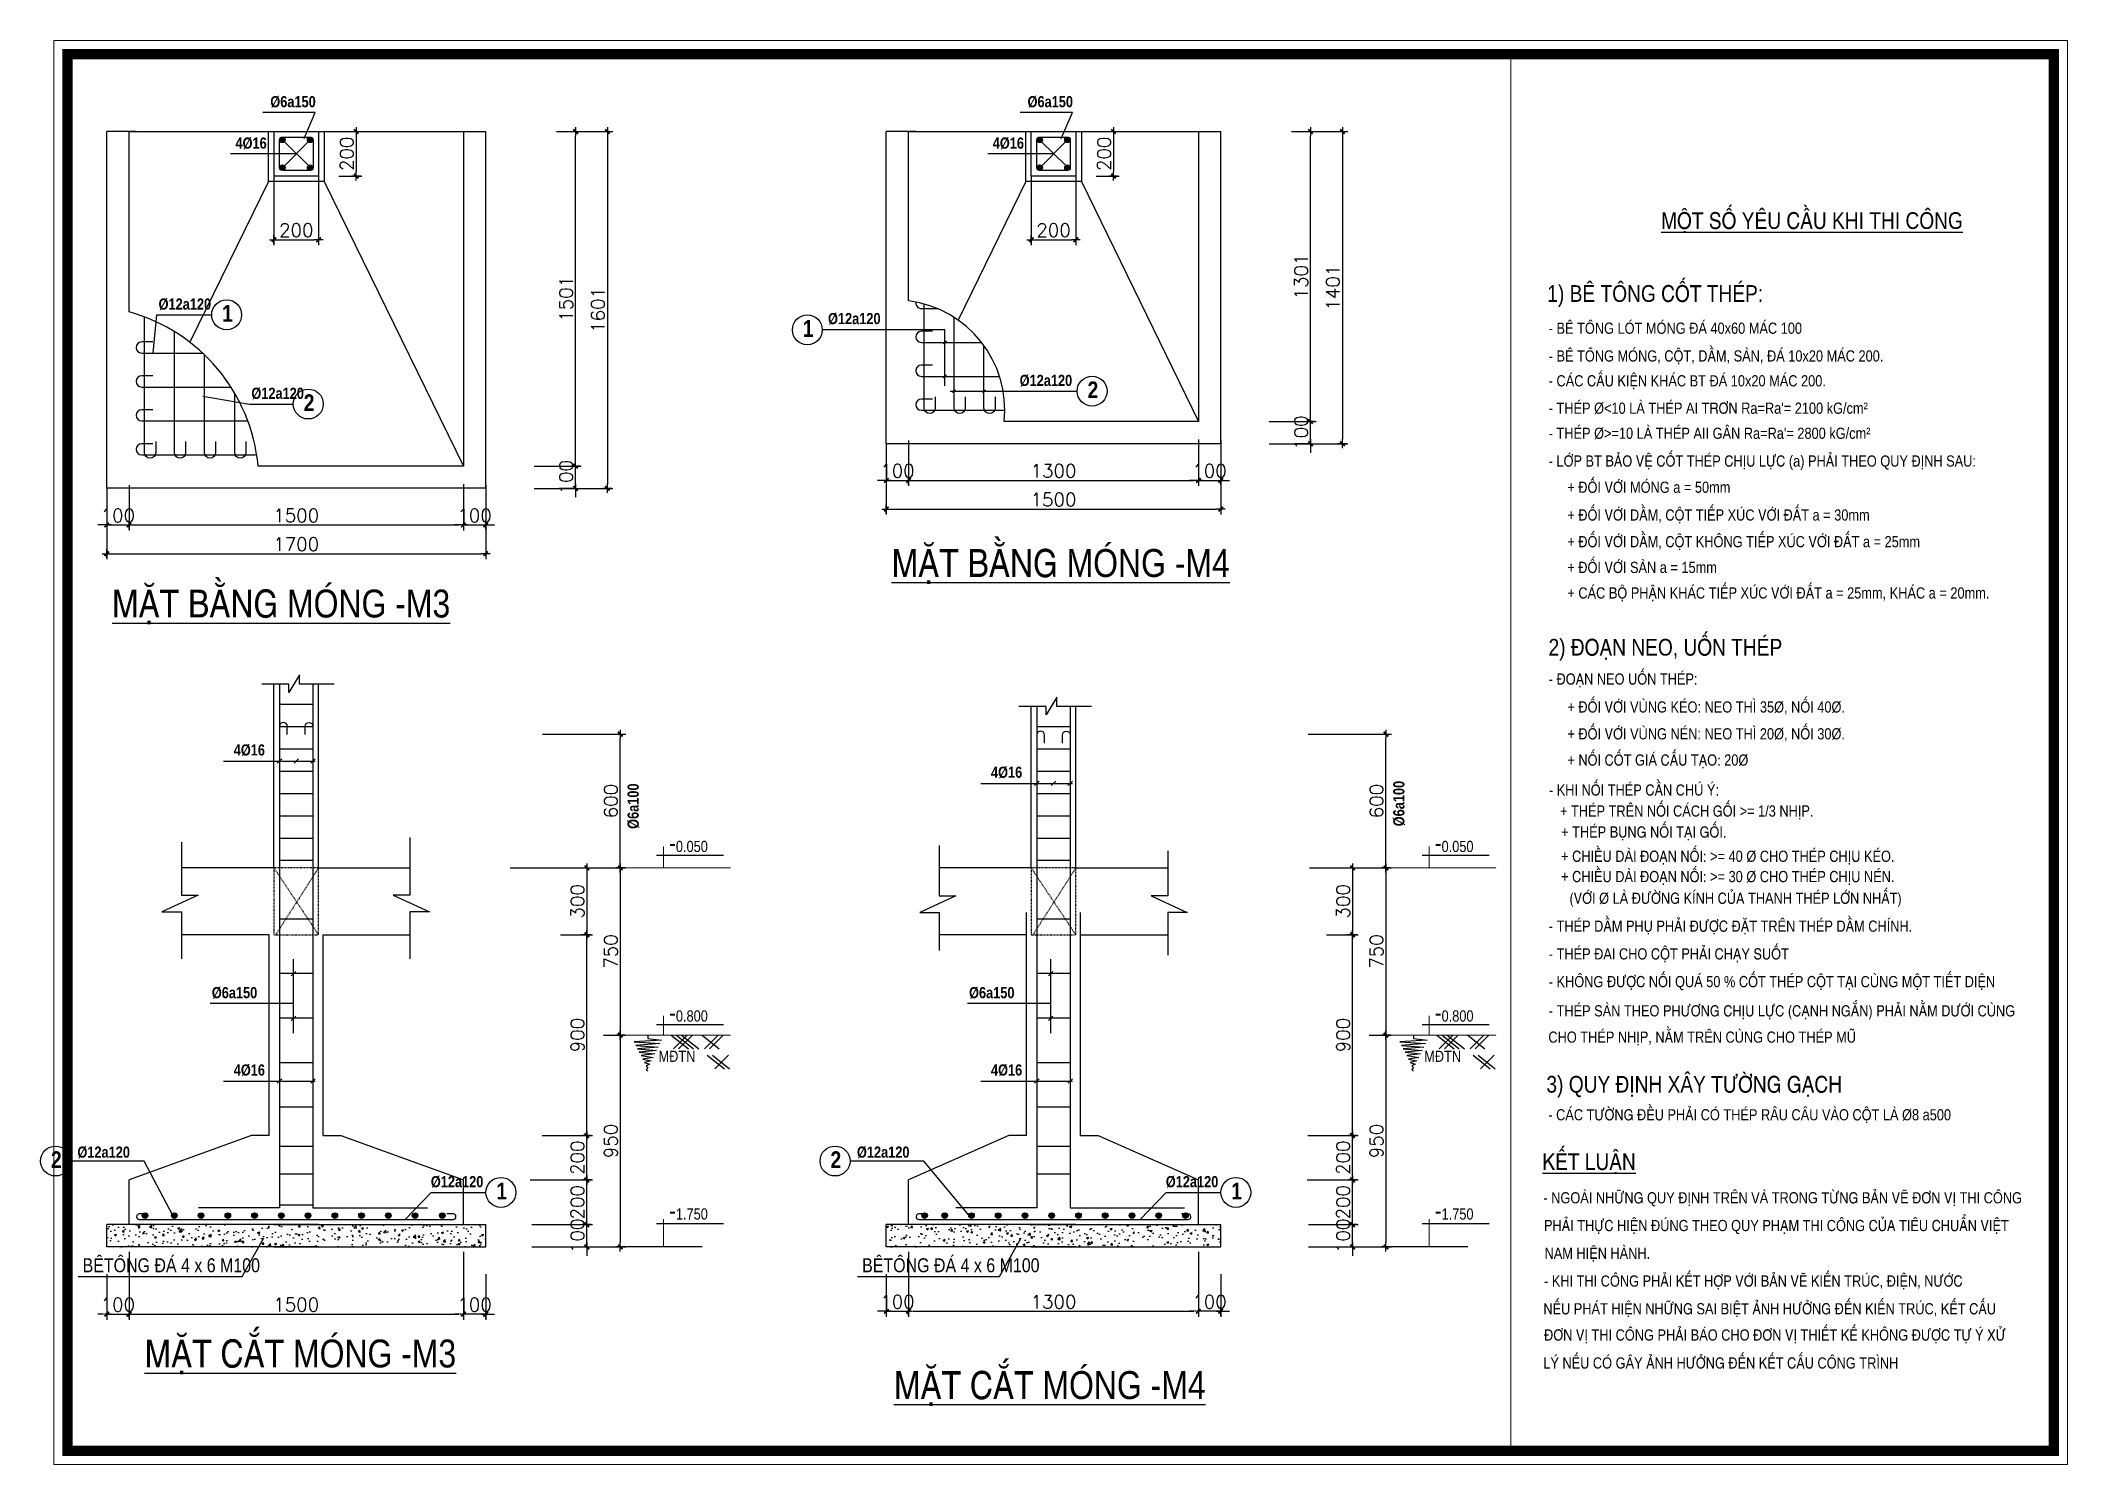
# Model space of a CAD drawing. Header units: millimetres. Extents: x 615730 to 2792744, y 139412 to 597571.
# Drawn here: x 1082388 to 1118758, y 255435 to 280981 of the extents above; entities that cross this region are included whole.
import ezdxf

# ---------------------------------------------------------------- set-up
doc = ezdxf.new("R2010")
doc.units = ezdxf.units.MM
doc.header["$MEASUREMENT"] = 0
doc.header["$PDMODE"] = 34
for name, pattern in [('CAPNUOC', [4, 2.5, -0.5, 0.5, -0.5]), ('HIDDEN', [0.375, 0.25, -0.125]), ('PHU', [4, 2, -2])]:
    doc.linetypes.add(name, pattern=pattern)
doc.layers.get('0').update_dxf_attribs({"lineweight": 5})
for name, color, linetype in [('2C', 251, 'Continuous'), ('2H', 7, 'HIDDEN'), ('2L', 7, 'Continuous'), ('3L', 2, 'Continuous'), ('4L', 161, 'Continuous'), ('5L', 1, 'Continuous'), ('H', 252, 'Continuous')]:
    doc.layers.add(name, color=color, linetype=linetype)
for name, color, linetype, lineweight in [('KT', 148, 'Continuous', 18), ('thay', 7, 'Continuous', 15), ('TRUC', 155, 'CAPNUOC', 5)]:
    doc.layers.add(name, color=color, linetype=linetype, lineweight=lineweight)
doc.styles.add('500', font='', dxfattribs={"height": 500})
doc.styles.add('AVO', font='', dxfattribs={"height": 200})
doc.styles.add('romans', font='romans.shx', dxfattribs={"height": 240})
doc.styles.add('UNIVER', font='')
doc.styles.add('VN', font='')
doc.styles.get('500').set_extended_font_data('VNI-Helve-Condense')
doc.styles.get('AVO').set_extended_font_data('VNI-Helve-Condense')
doc.styles.get('UNIVER').set_extended_font_data('VNI-Helve-Condense', bold=True)
doc.styles.get('VN').set_extended_font_data('VNI-Helve-Condense')
doc.dimstyles.new('25', dxfattribs={"dimtxt": 160, "dimasz": 80, "dimexe": 100, "dimexo": 0, "dimgap": 50, "dimtad": 1, "dimdec": 0, "dimlfac": 0.25, "dimdsep": 46, "dimtxsty": 'romans', "dimblk": ']', "dimcen": 50, "dimdle": 100, "dimclrd": 148, "dimclre": 148, "dimclrt": 2, "dimadec": 0, "dimazin": 0, "dimtfac": 0.4, "dimtdec": 0, "dimtix": 1, "dimtmove": 2, "dimatfit": 3, "dimldrblk": ']', "dimfxl": 1, "dimtvp": 0.004, "dimtolj": 1, "dimarcsym": 0})

msp = doc.modelspace()

# ---------------------------------------------------------------- texts
at = {"layer": '2L'}
for s, height, style, p in [('Þ6a150', 200, 'UNIVER', (1086511.1, 279784.4)), ('Þ6a150', 200, 'UNIVER', (1100098.6, 279784.4)), ('4Þ16', 200, 'UNIVER', (1085886.1, 279041.9)), ('4Þ16', 200, 'UNIVER', (1099473.7, 279041.9)), ('%%UMOÄT SOÁ YEÂU CAÀU KHI THI COÂNG', 300, 'VN', (1111466.4, 277601.3)), ('1) BEÂ TOÂNG COÁT THEÙP:', 300, 'VN', (1109424.1, 276292.6)), ('Þ12a120', 200, 'UNIVER', (1084506.1, 276153.7)), ('1', 300, 'UNIVER', (1085646.7, 275935.3)), ('Þ12a120', 200, 'UNIVER', (1096517.8, 275892.8)), ('1', 300, 'UNIVER', (1096065.9, 275664.6)), ('- BEÂ TOÂNG LOÙT MOÙNG ÑAÙ 40x60 MAÙC 100', 200, 'VN', (1109449.4, 275720.4)), ('- BEÂ TOÂNG MOÙNG, COÄT, DAÀM, SAØN, ÑAÙ 10x20 MAÙC 200.', 200, 'VN', (1109449.4, 275222.6)), ('Þ12a120', 200, 'UNIVER', (1099956.5, 274783.9)), ('- CAÙC CAÁU KIEÄN KHAÙC BT ÑAÙ 10x20 MAÙC 200.', 200, 'VN', (1109449.4, 274776.6)), ('Þ12a120', 200, 'UNIVER', (1086171.1, 274552.6)), ('2', 300, 'UNIVER', (1087111.6, 274334.2)), ('2', 300, 'UNIVER', (1101175.7, 274565.4)), ("- THEÙP Þ<10 LAØ THEÙP AI TRÔN Ra=Ra'= 2100 kG/cm²", 200, 'VN', (1109449.4, 274285.4)), ("- THEÙP Þ>=10 LAØ THEÙP AII GAÂN Ra=Ra'= 2800 kG/cm²", 200, 'VN', (1109449.4, 273835.5)), ('- LÔÙP BT BAÛO VEÄ COÁT THEÙP CHÒU LÖÏC (a) PHAÛI THEO QUY ÑÒNH SAU:', 200, 'VN', (1109449.4, 273337.7)), ('     + ÑOÁI VÔÙI MOÙNG a = 50mm', 200, 'VN', (1109465.4, 272866.9)), ('     + ÑOÁI VÔÙI DAÀM, COÄT TIEÁP XUÙC VÔÙI ÑAÁT a = 30mm', 200, 'VN', (1109465.4, 272369.2)), ('     + ÑOÁI VÔÙI DAÀM, COÄT KHOÂNG TIEÁP XUÙC VÔÙI ÑAÁT a = 25mm', 200, 'VN', (1109465.4, 271890.9)), ('     + ÑOÁI VÔÙI SAØN a = 15mm', 200, 'VN', (1109465.4, 271428.9)), ('     + CAÙC BOÄ PHAÄN KHAÙC TIEÁP XUÙC VÔÙI ÑAÁT a = 25mm, KHAÙC a = 20mm.', 200, 'VN', (1109465.4, 270970.5)), ('2) ÑOAÏN NEO, UOÁN THEÙP', 300, 'VN', (1109446.2, 269946.5)), ('- ÑOAÏN NEO UOÁN THEÙP:', 200, 'VN', (1109450.6, 269426.7)), ('     + ÑOÁI VÔÙI VUØNG KEÙO: NEO THÌ 35Þ, NOÁI 40Þ.', 200, 'VN', (1109466.6, 268924.8)), ('     + ÑOÁI VÔÙI VUØNG NEÙN: NEO THÌ 20Þ, NOÁI 30Þ.', 200, 'VN', (1109466.6, 268443.3)), ('4Þ16', 200, 'UNIVER', (1085854.5, 268154.1)), ('     + NOÁI COÁT GIAÙ CAÁU TAÏO: 20Þ', 200, 'VN', (1109466.6, 267972.9)), ('4Þ16', 200, 'UNIVER', (1099442.1, 267754.1)), ('- THEÙP DAÀM PHUÏ PHAÛI ÑÖÔÏC ÑAËT TREÂN THEÙP DAÀM CHÍNH.', 200, 'VN', (1109450.6, 264992.8)), ('- THEÙP ÑAI CHO COÄT PHAÛI CHAÏY SUOÁT', 200, 'VN', (1109450.6, 264495)), ('- KHOÂNG ÑÖÔÏC NOÁI QUAÙ 50 %%% COÁT THEÙP COÄT TAÏI CUØNG MOÄT TIEÁT DIEÄN', 200, 'VN', (1109450.6, 263997.2)), ('Þ6a150', 200, 'UNIVER', (1085461.1, 263799.2)), ('Þ6a150', 200, 'UNIVER', (1099048.7, 263799.2)), ('- THEÙP SAØN THEO PHÖÔNG CHÒU LÖÏC (CAÏNH NGAÉN) PHAÛI NAÈM DÖÔÙI CUØNG ', 200, 'VN', (1109450.6, 263473.3)), ('CHO THEÙP NHÒP, NAÈM TREÂN CUØNG CHO THEÙP MUÕ', 200, 'VN', (1109444.1, 263001.9)), ('4Þ16', 200, 'UNIVER', (1085854.5, 262412.4)), ('MÑTN', 200, 'AVO', (1093476.6, 262657.8)), ('4Þ16', 200, 'UNIVER', (1099442.1, 262412.4)), ('MÑTN', 200, 'AVO', (1107215.7, 262657.8)), ('3) QUY ÑÒNH XAÂY TÖÔØNG GAÏCH', 300, 'VN', (1109408.4, 262105.5)), ('- CAÙC TÖÔØNG ÑEÀU PHAÛI COÙ THEÙP RAÂU CAÂU VAØO COÄT LAØ Þ8 a500', 200, 'VN', (1109442.6, 261608.6)), ('Þ12a120', 200, 'UNIVER', (1083049.6, 260938.5)), ('Þ12a120', 200, 'UNIVER', (1097037.2, 260938.5)), ('%%UKEÁT LUAÄN', 300, 'VN', (1109336.3, 260718.1)), ('2', 300, 'UNIVER', (1082575.7, 260752.6)), ('2', 300, 'UNIVER', (1096563.2, 260752.6)), ('Þ12a120', 200, 'UNIVER', (1089391.2, 260408.2)), ('1', 300, 'UNIVER', (1090567.5, 260189.7)), ('Þ12a120', 200, 'UNIVER', (1102578.8, 260408.2)), ('1', 300, 'UNIVER', (1103755.1, 260189.7)), ('- NGOAØI NHÖÕNG QUY ÑÒNH TREÂN VAØ TRONG TÖØNG BAÛN VEÕ ÑÔN VÒ THI COÂNG', 200, 'VN', (1109354.6, 260119.2)), ('PHAÛI THÖÏC HIEÄN ÑUÙNG THEO QUY PHAÏM THI COÂNG CUÛA TIEÂU CHUAÅN VIEÄT', 200, 'VN', (1109365, 259621.4)), ('NAM HIEÄN HAØNH.', 200, 'VN', (1109375.4, 259123.6)), ('BEÂTOÂNG ÑAÙ 4 x 6 M100', 250, 'AVO', (1083142.9, 258883.1)), ('BEÂTOÂNG ÑAÙ 4 x 6 M100', 250, 'AVO', (1097130.5, 258883.1)), ('- KHI THI COÂNG PHAÛI KEÁT HÔÏP VÔÙI BAÛN VEÕ KIEÁN TRUÙC, ÑIEÄN, NÖÔÙC', 200, 'VN', (1109365, 258625.9)), ('NEÁU PHAÙT HIEÄN NHÖÕNG SAI BIEÄT AÛNH HÖÔÛNG ÑEÁN KIEÁN TRUÙC, KEÁT CAÁU', 200, 'VN', (1109353.9, 258128.1)), ('ÑÔN VÒ THI COÂNG PHAÛI BAÙO CHO ÑÔN VÒ THIEÁT KEÁ KHOÂNG ÑÖÔÏC TÖÏ YÙ XÖÛ', 200, 'VN', (1109367.1, 257657.3)), ('LYÙ NEÁU COÙ GAÂY AÛNH HÖÔÛNG ÑEÁN KEÁT CAÁU COÂNG TRÌNH', 200, 'VN', (1109353.2, 257155.4))]:
    msp.add_text(s, height=height, dxfattribs=dict(at, style=style)).set_placement(p)
at = {"layer": '2L', "style": 'UNIVER'}
for p in [(1106860.3, 266884.1), (1093121.3, 266837)]:
    msp.add_text('Þ6a100', height=200, rotation=90, dxfattribs=at).set_placement(p)
at = {"layer": '2L', "lineweight": -2, "style": 'VN'}
for s, p in [('- KHI NOÁI THEÙP CAÀN CHUÙ YÙ:', (1109453.9, 267435.1)), ('+ THEÙP TREÂN NOÁI CAÙCH GOÁI >= 1/3 NHÒP.', (1109652.2, 267058.2)), ('+ THEÙP BUÏNG NOÁI TAÏI GOÁI.', (1109672.5, 266681.7)), ('+ CHIEÀU DAØI ÑOAÏN NOÁI: >= 40 %%222 CHO THEÙP CHÒU KEÙO.', (1109672.5, 266246.2)), ('+ CHIEÀU DAØI ÑOAÏN NOÁI: >= 30 %%222 CHO THEÙP CHÒU NEÙN.', (1109672.5, 265882.3)), ('(VÔÙI Þ LAØ ÑÖÔØNG KÍNH CUÛA THANH THEÙP LÔÙN NHAÁT)', (1109821.1, 265493.6))]:
    msp.add_text(s, height=200, dxfattribs=at).set_placement(p)
at = {"layer": '2L', "char_height": 325, "attachment_point": 1, "style": '500'}
for s, insert in [('-{\\H0.6154x;0.050}', (1093664.4, 266748.1)), ('-{\\H0.6154x;0.050}', (1107403.4, 266748.1)), ('-{\\H0.6154x;0.800}', (1093664.4, 263705.8)), ('-{\\H0.6154x;0.800}', (1107403.4, 263705.8)), ('-{\\H0.6154x;1.750}', (1093664.4, 260153.3)), ('-{\\H0.6154x;1.750}', (1107403.4, 260153.3))]:
    msp.add_mtext(s, dxfattribs=dict(at, insert=insert))
at = {"layer": '5L', "style": 'AVO'}
for s, p in [('%%UMAËT BAÈNG MOÙNG -M4', (1097658.6, 271357.2)), ('%%UMAËT BAÈNG MOÙNG -M3', (1083671, 270630.4)), ('%%UMAËT CAÉT MOÙNG -M3', (1084254.2, 257175)), ('%%UMAËT CAÉT MOÙNG -M4', (1097700.8, 256608.6))]:
    msp.add_text(s, height=500, dxfattribs=at).set_placement(p)

# ---------------------------------------------------------------- blocks, each defined once
blk = doc.blocks.new(']')
for p, q in [((1, 0), (-1, 0)), ((0, 1), (0, -1))]:
    blk.add_line(p, q)
at = {"color": 9, "const_width": 0.4}
blk.add_lwpolyline([(-0.51, -0.51), (0.51, 0.51)], dxfattribs=at)
blk = doc.blocks.new('*D828')
at = {"layer": '2L', "color": 148, "lineweight": -2, "transparency": 16777216}
for p, q in [((1083576, 272804), (1083576, 272190)), ((1083976, 273004), (1083976, 272190)), ((1083496, 272290), (1083416, 272290)), ((1083576, 272290), (1083976, 272290)), ((1084056, 272290), (1084136, 272290))]:
    blk.add_line(p, q, dxfattribs=at)
at = {"layer": 'DEFPOINTS', "color": 0, "transparency": 16777216}
for p in [(1083576, 272804), (1083976, 273004), (1083976, 272290)]:
    blk.add_point(p, dxfattribs=at)
at = {"layer": '2L', "color": 148, "lineweight": -2, "transparency": 16777216, "xscale": 80, "yscale": 80, "zscale": 80}
blk.add_blockref(']', (1083576, 272290), dxfattribs=at)
at = {"layer": '2L', "color": 148, "lineweight": -2, "transparency": 16777216, "xscale": 80, "yscale": 80, "zscale": 80, "rotation": 180}
blk.add_blockref(']', (1083976, 272290), dxfattribs=at)
at = {"layer": '2L', "color": 2, "transparency": 16777216, "insert": (1083776, 272460), "char_height": 240, "attachment_point": 5, "style": 'romans'}
blk.add_mtext('\\A1;100', dxfattribs=at)
blk = doc.blocks.new('*D829')
at = {"layer": '2L', "color": 148, "lineweight": -2, "transparency": 16777216}
for p, q in [((1087453, 279349), (1088153, 279349)), ((1088053, 279269), (1088053, 278629)), ((1087741, 278549), (1088153, 278549))]:
    blk.add_line(p, q, dxfattribs=at)
at = {"layer": 'DEFPOINTS', "color": 0, "transparency": 16777216}
for p in [(1087453, 279349), (1087741, 278549), (1088053, 278549)]:
    blk.add_point(p, dxfattribs=at)
at = {"layer": '2L', "color": 148, "lineweight": -2, "transparency": 16777216, "xscale": 80, "yscale": 80, "zscale": 80}
for p, rotation in [((1088053, 279349), 90), ((1088053, 278549), 270)]:
    blk.add_blockref(']', p, dxfattribs=dict(at, rotation=rotation))
at = {"layer": '2L', "color": 2, "transparency": 16777216, "insert": (1087883, 278949), "char_height": 240, "attachment_point": 5, "rotation": 90, "style": 'romans'}
blk.add_mtext('\\A1;200', dxfattribs=at)
blk = doc.blocks.new('*D830')
at = {"layer": '2L', "color": 148, "lineweight": -2, "transparency": 16777216}
for p, q in [((1089976, 273022), (1089976, 272190)), ((1090376, 273004), (1090376, 272190)), ((1089896, 272290), (1089816, 272290)), ((1089976, 272290), (1090376, 272290)), ((1090456, 272290), (1090536, 272290))]:
    blk.add_line(p, q, dxfattribs=at)
at = {"layer": 'DEFPOINTS', "color": 0, "transparency": 16777216}
for p in [(1089976, 273022), (1090376, 273004), (1090376, 272290)]:
    blk.add_point(p, dxfattribs=at)
at = {"layer": '2L', "color": 148, "lineweight": -2, "transparency": 16777216, "xscale": 80, "yscale": 80, "zscale": 80}
blk.add_blockref(']', (1089976, 272290), dxfattribs=at)
at = {"layer": '2L', "color": 148, "lineweight": -2, "transparency": 16777216, "xscale": 80, "yscale": 80, "zscale": 80, "rotation": 180}
blk.add_blockref(']', (1090376, 272290), dxfattribs=at)
at = {"layer": '2L', "color": 2, "transparency": 16777216, "insert": (1090176, 272460), "char_height": 240, "attachment_point": 5, "style": 'romans'}
blk.add_mtext('\\A1;100', dxfattribs=at)
blk = doc.blocks.new('*D831')
at = {"layer": '2L', "color": 148, "lineweight": -2, "transparency": 16777216}
for p, q in [((1086577, 278549), (1086577, 277308)), ((1087377, 278549), (1087377, 277308)), ((1086657, 277408), (1087297, 277408))]:
    blk.add_line(p, q, dxfattribs=at)
at = {"layer": 'DEFPOINTS', "color": 0, "transparency": 16777216}
for p in [(1086577, 278549), (1087377, 278549), (1087377, 277408)]:
    blk.add_point(p, dxfattribs=at)
at = {"layer": '2L', "color": 148, "lineweight": -2, "transparency": 16777216, "xscale": 80, "yscale": 80, "zscale": 80, "rotation": 180}
blk.add_blockref(']', (1086577, 277408), dxfattribs=at)
at = {"layer": '2L', "color": 148, "lineweight": -2, "transparency": 16777216, "xscale": 80, "yscale": 80, "zscale": 80}
blk.add_blockref(']', (1087377, 277408), dxfattribs=at)
at = {"layer": '2L', "color": 2, "transparency": 16777216, "insert": (1086977, 277578), "char_height": 240, "attachment_point": 5, "style": 'romans'}
blk.add_mtext('\\A1;200', dxfattribs=at)
blk = doc.blocks.new('*D832')
at = {"layer": '2L', "color": 148, "lineweight": -2, "transparency": 16777216}
for p, q in [((1091989, 273427), (1091989, 273507)), ((1091244, 273347), (1092089, 273347)), ((1091989, 272947), (1091989, 273347)), ((1091244, 272947), (1092089, 272947)), ((1091989, 272867), (1091989, 272787))]:
    blk.add_line(p, q, dxfattribs=at)
at = {"layer": 'DEFPOINTS', "color": 0, "transparency": 16777216}
for p in [(1091244, 273347), (1091989, 273347), (1091244, 272947)]:
    blk.add_point(p, dxfattribs=at)
at = {"layer": '2L', "color": 148, "lineweight": -2, "transparency": 16777216, "xscale": 80, "yscale": 80, "zscale": 80}
for p, rotation in [((1091989, 273347), 270), ((1091989, 272947), 90)]:
    blk.add_blockref(']', p, dxfattribs=dict(at, rotation=rotation))
at = {"layer": '2L', "color": 2, "transparency": 16777216, "insert": (1091819, 273147), "char_height": 240, "attachment_point": 5, "rotation": 90, "style": 'romans'}
blk.add_mtext('\\A1;100', dxfattribs=at)
blk = doc.blocks.new('*D833')
at = {"layer": '2L', "color": 148, "lineweight": -2, "transparency": 16777216}
for p, q in [((1091644, 279349), (1092089, 279349)), ((1091989, 273427), (1091989, 279269)), ((1091244, 273347), (1092089, 273347))]:
    blk.add_line(p, q, dxfattribs=at)
at = {"layer": 'DEFPOINTS', "color": 0, "transparency": 16777216}
for p in [(1091644, 279349), (1091989, 279349), (1091244, 273347)]:
    blk.add_point(p, dxfattribs=at)
at = {"layer": '2L', "color": 148, "lineweight": -2, "transparency": 16777216, "xscale": 80, "yscale": 80, "zscale": 80}
for p, rotation in [((1091989, 279349), 90), ((1091989, 273347), 270)]:
    blk.add_blockref(']', p, dxfattribs=dict(at, rotation=rotation))
at = {"layer": '2L', "color": 2, "transparency": 16777216, "insert": (1091819, 276348), "char_height": 240, "attachment_point": 5, "rotation": 90, "style": 'romans'}
blk.add_mtext('\\A1;1501', dxfattribs=at)
blk = doc.blocks.new('*D834')
at = {"layer": '2L', "color": 148, "lineweight": -2, "transparency": 16777216}
for p, q in [((1092089, 279349), (1092660, 279349)), ((1092560, 279269), (1092560, 273027)), ((1092089, 272947), (1092660, 272947))]:
    blk.add_line(p, q, dxfattribs=at)
at = {"layer": 'DEFPOINTS', "color": 0, "transparency": 16777216}
for p in [(1092089, 279349), (1092089, 272947), (1092560, 272947)]:
    blk.add_point(p, dxfattribs=at)
at = {"layer": '2L', "color": 148, "lineweight": -2, "transparency": 16777216, "xscale": 80, "yscale": 80, "zscale": 80}
for p, rotation in [((1092560, 279349), 90), ((1092560, 272947), 270)]:
    blk.add_blockref(']', p, dxfattribs=dict(at, rotation=rotation))
at = {"layer": '2L', "color": 2, "transparency": 16777216, "insert": (1092390, 276148), "char_height": 240, "attachment_point": 5, "rotation": 90, "style": 'romans'}
blk.add_mtext('\\A1;1601', dxfattribs=at)
blk = doc.blocks.new('*D835')
at = {"layer": '2L', "color": 148, "lineweight": -2, "transparency": 16777216}
for p, q in [((1091721, 264938), (1092291, 264938)), ((1092191, 261417), (1092191, 264858)), ((1091391, 261337), (1092291, 261337))]:
    blk.add_line(p, q, dxfattribs=at)
at = {"layer": 'DEFPOINTS', "color": 0, "transparency": 16777216}
for p in [(1091721, 264938), (1092191, 264938), (1091391, 261337)]:
    blk.add_point(p, dxfattribs=at)
at = {"layer": '2L', "color": 148, "lineweight": -2, "transparency": 16777216, "xscale": 80, "yscale": 80, "zscale": 80}
for p, rotation in [((1092191, 264938), 90), ((1092191, 261337), 270)]:
    blk.add_blockref(']', p, dxfattribs=dict(at, rotation=rotation))
at = {"layer": '2L', "color": 2, "transparency": 16777216, "insert": (1092021, 263138), "char_height": 240, "attachment_point": 5, "rotation": 90, "style": 'romans'}
blk.add_mtext('\\A1;900', dxfattribs=at)
blk = doc.blocks.new('*D836')
at = {"layer": '2L', "color": 148, "lineweight": -2, "transparency": 16777216}
for p, q in [((1091201, 259737), (1092291, 259737)), ((1092191, 259817), (1092191, 259897)), ((1092191, 259337), (1092191, 259737)), ((1091201, 259337), (1092291, 259337)), ((1092191, 259257), (1092191, 259177))]:
    blk.add_line(p, q, dxfattribs=at)
at = {"layer": 'DEFPOINTS', "color": 0, "transparency": 16777216}
for p in [(1091201, 259737), (1092191, 259737), (1091201, 259337)]:
    blk.add_point(p, dxfattribs=at)
at = {"layer": '2L', "color": 148, "lineweight": -2, "transparency": 16777216, "xscale": 80, "yscale": 80, "zscale": 80}
for p, rotation in [((1092191, 259737), 270), ((1092191, 259337), 90)]:
    blk.add_blockref(']', p, dxfattribs=dict(at, rotation=rotation))
at = {"layer": '2L', "color": 2, "transparency": 16777216, "insert": (1092021, 259537), "char_height": 240, "attachment_point": 5, "rotation": 90, "style": 'romans'}
blk.add_mtext('\\A1;100', dxfattribs=at)
blk = doc.blocks.new('*D837')
at = {"layer": '2L', "color": 148, "lineweight": -2, "transparency": 16777216}
for p, q in [((1091391, 261337), (1092291, 261337)), ((1092191, 260619), (1092191, 261257)), ((1091175, 260539), (1092291, 260539))]:
    blk.add_line(p, q, dxfattribs=at)
at = {"layer": 'DEFPOINTS', "color": 0, "transparency": 16777216}
for p in [(1091391, 261337), (1092191, 261337), (1091175, 260539)]:
    blk.add_point(p, dxfattribs=at)
at = {"layer": '2L', "color": 148, "lineweight": -2, "transparency": 16777216, "xscale": 80, "yscale": 80, "zscale": 80}
for p, rotation in [((1092191, 261337), 90), ((1092191, 260539), 270)]:
    blk.add_blockref(']', p, dxfattribs=dict(at, rotation=rotation))
at = {"layer": '2L', "color": 2, "transparency": 16777216, "insert": (1092021, 260938), "char_height": 240, "attachment_point": 5, "rotation": 90, "style": 'romans'}
blk.add_mtext('\\A1;200', dxfattribs=at)
blk = doc.blocks.new('*D838')
at = {"layer": '2L', "color": 148, "lineweight": -2, "transparency": 16777216}
for p, q in [((1091175, 260539), (1092291, 260539)), ((1092191, 259817), (1092191, 260459)), ((1091201, 259737), (1092291, 259737))]:
    blk.add_line(p, q, dxfattribs=at)
at = {"layer": 'DEFPOINTS', "color": 0, "transparency": 16777216}
for p in [(1091175, 260539), (1092191, 260539), (1091201, 259737)]:
    blk.add_point(p, dxfattribs=at)
at = {"layer": '2L', "color": 148, "lineweight": -2, "transparency": 16777216, "xscale": 80, "yscale": 80, "zscale": 80}
for p, rotation in [((1092191, 260539), 90), ((1092191, 259737), 270)]:
    blk.add_blockref(']', p, dxfattribs=dict(at, rotation=rotation))
at = {"layer": '2L', "color": 2, "transparency": 16777216, "insert": (1092021, 260138), "char_height": 240, "attachment_point": 5, "rotation": 90, "style": 'romans'}
blk.add_mtext('\\A1;200', dxfattribs=at)
blk = doc.blocks.new('*D839')
at = {"layer": '2L', "color": 148, "lineweight": -2, "transparency": 16777216}
for p, q in [((1090816, 266137), (1092291, 266137)), ((1092191, 266057), (1092191, 265018)), ((1092191, 264938), (1092091, 264938))]:
    blk.add_line(p, q, dxfattribs=at)
at = {"layer": 'DEFPOINTS', "color": 0, "transparency": 16777216}
for p in [(1090816, 266137), (1092191, 264938), (1092191, 264938)]:
    blk.add_point(p, dxfattribs=at)
at = {"layer": '2L', "color": 148, "lineweight": -2, "transparency": 16777216, "xscale": 80, "yscale": 80, "zscale": 80}
for p, rotation in [((1092191, 266137), 90), ((1092191, 264938), 270)]:
    blk.add_blockref(']', p, dxfattribs=dict(at, rotation=rotation))
at = {"layer": '2L', "color": 2, "transparency": 16777216, "insert": (1092021, 265538), "char_height": 240, "attachment_point": 5, "rotation": 90, "style": 'romans'}
blk.add_mtext('\\A1;300', dxfattribs=at)
blk = doc.blocks.new('*D840')
at = {"layer": '2L', "color": 148, "lineweight": -2, "transparency": 16777216}
for p, q in [((1091396, 268537), (1092891, 268537)), ((1092791, 266217), (1092791, 268457)), ((1091416, 266137), (1092891, 266137))]:
    blk.add_line(p, q, dxfattribs=at)
at = {"layer": 'DEFPOINTS', "color": 0, "transparency": 16777216}
for p in [(1091396, 268537), (1092791, 268537), (1091416, 266137)]:
    blk.add_point(p, dxfattribs=at)
at = {"layer": '2L', "color": 148, "lineweight": -2, "transparency": 16777216, "xscale": 80, "yscale": 80, "zscale": 80}
for p, rotation in [((1092791, 268537), 90), ((1092791, 266137), 270)]:
    blk.add_blockref(']', p, dxfattribs=dict(at, rotation=rotation))
at = {"layer": '2L', "color": 2, "transparency": 16777216, "insert": (1092621, 267337), "char_height": 240, "attachment_point": 5, "rotation": 90, "style": 'romans'}
blk.add_mtext('\\A1;600', dxfattribs=at)
blk = doc.blocks.new('_Oblique')
at = {"color": 0, "linetype": 'ByBlock', "lineweight": -2}
blk.add_line((-0.5, -0.5), (0.5, 0.5), dxfattribs=at)
blk = doc.blocks.new('*D841')
at = {"layer": '2H', "color": 148, "linetype": 'ByBlock', "lineweight": -2, "transparency": 16777216}
for p, q in [((1083976, 259247), (1083976, 258031)), ((1089976, 259247), (1089976, 258031)), ((1084056, 258131), (1089896, 258131))]:
    blk.add_line(p, q, dxfattribs=at)
at = {"layer": 'DEFPOINTS', "color": 0, "linetype": 'ByBlock', "transparency": 16777216}
for p in [(1083976, 259247), (1089976, 259247), (1089976, 258131)]:
    blk.add_point(p, dxfattribs=at)
at = {"layer": '2H', "color": 148, "linetype": 'ByBlock', "lineweight": -2, "transparency": 16777216, "xscale": 80, "yscale": 80, "zscale": 80, "rotation": 180}
blk.add_blockref(']', (1083976, 258131), dxfattribs=at)
at = {"layer": '2H', "color": 148, "linetype": 'ByBlock', "lineweight": -2, "transparency": 16777216, "xscale": 80, "yscale": 80, "zscale": 80}
blk.add_blockref(']', (1089976, 258131), dxfattribs=at)
at = {"layer": '2H', "color": 2, "linetype": 'ByBlock', "transparency": 16777216, "insert": (1086976, 258301), "char_height": 240, "attachment_point": 5, "style": 'romans'}
blk.add_mtext('\\A1;1500', dxfattribs=at)
blk = doc.blocks.new('*D842')
at = {"layer": '2H', "color": 148, "linetype": 'ByBlock', "lineweight": -2, "transparency": 16777216}
for p, q in [((1083576, 258847), (1083576, 258031)), ((1083976, 258847), (1083976, 258031)), ((1083496, 258131), (1083416, 258131)), ((1083576, 258131), (1083976, 258131)), ((1084056, 258131), (1084136, 258131))]:
    blk.add_line(p, q, dxfattribs=at)
at = {"layer": 'DEFPOINTS', "color": 0, "linetype": 'ByBlock', "transparency": 16777216}
for p in [(1083576, 258847), (1083976, 258847), (1083976, 258131)]:
    blk.add_point(p, dxfattribs=at)
at = {"layer": '2H', "color": 148, "linetype": 'ByBlock', "lineweight": -2, "transparency": 16777216, "xscale": 80, "yscale": 80, "zscale": 80}
blk.add_blockref(']', (1083576, 258131), dxfattribs=at)
at = {"layer": '2H', "color": 148, "linetype": 'ByBlock', "lineweight": -2, "transparency": 16777216, "xscale": 80, "yscale": 80, "zscale": 80, "rotation": 180}
blk.add_blockref(']', (1083976, 258131), dxfattribs=at)
at = {"layer": '2H', "color": 2, "linetype": 'ByBlock', "transparency": 16777216, "insert": (1083776, 258301), "char_height": 240, "attachment_point": 5, "style": 'romans'}
blk.add_mtext('\\A1;100', dxfattribs=at)
blk = doc.blocks.new('*D843')
at = {"layer": '2H', "color": 148, "linetype": 'ByBlock', "lineweight": -2, "transparency": 16777216}
for p, q in [((1089976, 258847), (1089976, 258031)), ((1090376, 258847), (1090376, 258031)), ((1089896, 258131), (1089816, 258131)), ((1090376, 258131), (1089976, 258131)), ((1090456, 258131), (1090536, 258131))]:
    blk.add_line(p, q, dxfattribs=at)
at = {"layer": 'DEFPOINTS', "color": 0, "linetype": 'ByBlock', "transparency": 16777216}
for p in [(1089976, 258847), (1090376, 258847), (1089976, 258131)]:
    blk.add_point(p, dxfattribs=at)
at = {"layer": '2H', "color": 148, "linetype": 'ByBlock', "lineweight": -2, "transparency": 16777216, "xscale": 80, "yscale": 80, "zscale": 80}
blk.add_blockref(']', (1089976, 258131), dxfattribs=at)
at = {"layer": '2H', "color": 148, "linetype": 'ByBlock', "lineweight": -2, "transparency": 16777216, "xscale": 80, "yscale": 80, "zscale": 80, "rotation": 180}
blk.add_blockref(']', (1090376, 258131), dxfattribs=at)
at = {"layer": '2H', "color": 2, "linetype": 'ByBlock', "transparency": 16777216, "insert": (1090176, 258301), "char_height": 240, "attachment_point": 5, "style": 'romans'}
blk.add_mtext('\\A1;100', dxfattribs=at)
blk = doc.blocks.new('*D844')
at = {"layer": '2L', "color": 148, "lineweight": -2, "transparency": 16777216}
for p, q in [((1083576, 272947), (1083576, 271675)), ((1090376, 272947), (1090376, 271675)), ((1083656, 271775), (1090296, 271775))]:
    blk.add_line(p, q, dxfattribs=at)
at = {"layer": 'DEFPOINTS', "color": 0, "transparency": 16777216}
for p in [(1083576, 272947), (1090376, 272947), (1090376, 271775)]:
    blk.add_point(p, dxfattribs=at)
at = {"layer": '2L', "color": 148, "lineweight": -2, "transparency": 16777216, "xscale": 80, "yscale": 80, "zscale": 80, "rotation": 180}
blk.add_blockref(']', (1083576, 271775), dxfattribs=at)
at = {"layer": '2L', "color": 148, "lineweight": -2, "transparency": 16777216, "xscale": 80, "yscale": 80, "zscale": 80}
blk.add_blockref(']', (1090376, 271775), dxfattribs=at)
at = {"layer": '2L', "color": 2, "transparency": 16777216, "insert": (1086976, 271945), "char_height": 240, "attachment_point": 5, "style": 'romans'}
blk.add_mtext('\\A1;1700', dxfattribs=at)
blk = doc.blocks.new('*D845')
at = {"layer": '2L', "color": 148, "lineweight": -2, "transparency": 16777216}
for p, q in [((1083976, 273004), (1083976, 272190)), ((1089976, 273022), (1089976, 272190)), ((1084056, 272290), (1089896, 272290))]:
    blk.add_line(p, q, dxfattribs=at)
at = {"layer": 'DEFPOINTS', "color": 0, "transparency": 16777216}
for p in [(1083976, 273004), (1089976, 273022), (1089976, 272290)]:
    blk.add_point(p, dxfattribs=at)
at = {"layer": '2L', "color": 148, "lineweight": -2, "transparency": 16777216, "xscale": 80, "yscale": 80, "zscale": 80, "rotation": 180}
blk.add_blockref(']', (1083976, 272290), dxfattribs=at)
at = {"layer": '2L', "color": 148, "lineweight": -2, "transparency": 16777216, "xscale": 80, "yscale": 80, "zscale": 80}
blk.add_blockref(']', (1089976, 272290), dxfattribs=at)
at = {"layer": '2L', "color": 2, "transparency": 16777216, "insert": (1086976, 272460), "char_height": 240, "attachment_point": 5, "style": 'romans'}
blk.add_mtext('\\A1;1500', dxfattribs=at)
blk = doc.blocks.new('*D846')
at = {"layer": '2L', "color": 148, "lineweight": -2, "transparency": 16777216}
for p, q in [((1092491, 263138), (1092891, 263138)), ((1092791, 263058), (1092791, 259417)), ((1091701, 259337), (1092891, 259337))]:
    blk.add_line(p, q, dxfattribs=at)
at = {"layer": 'DEFPOINTS', "color": 0, "transparency": 16777216}
for p in [(1092491, 263138), (1091701, 259337), (1092791, 259337)]:
    blk.add_point(p, dxfattribs=at)
at = {"layer": '2L', "color": 148, "lineweight": -2, "transparency": 16777216, "xscale": 80, "yscale": 80, "zscale": 80}
for p, rotation in [((1092791, 263138), 90), ((1092791, 259337), 270)]:
    blk.add_blockref(']', p, dxfattribs=dict(at, rotation=rotation))
at = {"layer": '2L', "color": 2, "transparency": 16777216, "insert": (1092621, 261238), "char_height": 240, "attachment_point": 5, "rotation": 90, "style": 'romans'}
blk.add_mtext('\\A1;950', dxfattribs=at)
blk = doc.blocks.new('*D847')
at = {"layer": '2L', "color": 148, "lineweight": -2, "transparency": 16777216}
for p, q in [((1091946, 266137), (1092891, 266137)), ((1092791, 266057), (1092791, 263218)), ((1092491, 263138), (1092891, 263138))]:
    blk.add_line(p, q, dxfattribs=at)
at = {"layer": 'DEFPOINTS', "color": 0, "transparency": 16777216}
for p in [(1091946, 266137), (1092491, 263138), (1092791, 263138)]:
    blk.add_point(p, dxfattribs=at)
at = {"layer": '2L', "color": 148, "lineweight": -2, "transparency": 16777216, "xscale": 80, "yscale": 80, "zscale": 80}
for p, rotation in [((1092791, 266137), 90), ((1092791, 263138), 270)]:
    blk.add_blockref(']', p, dxfattribs=dict(at, rotation=rotation))
at = {"layer": '2L', "color": 2, "transparency": 16777216, "insert": (1092621, 264638), "char_height": 240, "attachment_point": 5, "rotation": 90, "style": 'romans'}
blk.add_mtext('\\A1;750', dxfattribs=at)
blk = doc.blocks.new('*D848')
at = {"layer": '2L', "color": 148, "lineweight": -2, "transparency": 16777216}
for p, q in [((1097564, 273604), (1097564, 272990)), ((1097964, 273804), (1097964, 272990)), ((1097484, 273090), (1097404, 273090)), ((1097564, 273090), (1097964, 273090)), ((1098044, 273090), (1098124, 273090))]:
    blk.add_line(p, q, dxfattribs=at)
at = {"layer": 'DEFPOINTS', "color": 0, "transparency": 16777216}
for p in [(1097564, 273604), (1097964, 273804), (1097964, 273090)]:
    blk.add_point(p, dxfattribs=at)
at = {"layer": '2L', "color": 148, "lineweight": -2, "transparency": 16777216, "xscale": 80, "yscale": 80, "zscale": 80}
blk.add_blockref(']', (1097564, 273090), dxfattribs=at)
at = {"layer": '2L', "color": 148, "lineweight": -2, "transparency": 16777216, "xscale": 80, "yscale": 80, "zscale": 80, "rotation": 180}
blk.add_blockref(']', (1097964, 273090), dxfattribs=at)
at = {"layer": '2L', "color": 2, "transparency": 16777216, "insert": (1097764, 273260), "char_height": 240, "attachment_point": 5, "style": 'romans'}
blk.add_mtext('\\A1;100', dxfattribs=at)
blk = doc.blocks.new('*D849')
at = {"layer": '2L', "color": 148, "lineweight": -2, "transparency": 16777216}
for p, q in [((1101040, 279349), (1101741, 279349)), ((1101641, 279269), (1101641, 278629)), ((1101329, 278549), (1101741, 278549))]:
    blk.add_line(p, q, dxfattribs=at)
at = {"layer": 'DEFPOINTS', "color": 0, "transparency": 16777216}
for p in [(1101040, 279349), (1101329, 278549), (1101641, 278549)]:
    blk.add_point(p, dxfattribs=at)
at = {"layer": '2L', "color": 148, "lineweight": -2, "transparency": 16777216, "xscale": 80, "yscale": 80, "zscale": 80}
for p, rotation in [((1101641, 279349), 90), ((1101641, 278549), 270)]:
    blk.add_blockref(']', p, dxfattribs=dict(at, rotation=rotation))
at = {"layer": '2L', "color": 2, "transparency": 16777216, "insert": (1101471, 278949), "char_height": 240, "attachment_point": 5, "rotation": 90, "style": 'romans'}
blk.add_mtext('\\A1;200', dxfattribs=at)
blk = doc.blocks.new('*D850')
at = {"layer": '2L', "color": 148, "lineweight": -2, "transparency": 16777216}
for p, q in [((1103164, 273822), (1103164, 272990)), ((1103564, 273804), (1103564, 272990)), ((1103084, 273090), (1103004, 273090)), ((1103164, 273090), (1103564, 273090)), ((1103644, 273090), (1103724, 273090))]:
    blk.add_line(p, q, dxfattribs=at)
at = {"layer": 'DEFPOINTS', "color": 0, "transparency": 16777216}
for p in [(1103164, 273822), (1103564, 273804), (1103564, 273090)]:
    blk.add_point(p, dxfattribs=at)
at = {"layer": '2L', "color": 148, "lineweight": -2, "transparency": 16777216, "xscale": 80, "yscale": 80, "zscale": 80}
blk.add_blockref(']', (1103164, 273090), dxfattribs=at)
at = {"layer": '2L', "color": 148, "lineweight": -2, "transparency": 16777216, "xscale": 80, "yscale": 80, "zscale": 80, "rotation": 180}
blk.add_blockref(']', (1103564, 273090), dxfattribs=at)
at = {"layer": '2L', "color": 2, "transparency": 16777216, "insert": (1103364, 273260), "char_height": 240, "attachment_point": 5, "style": 'romans'}
blk.add_mtext('\\A1;100', dxfattribs=at)
blk = doc.blocks.new('*D851')
at = {"layer": '2L', "color": 148, "lineweight": -2, "transparency": 16777216}
for p, q in [((1100165, 278549), (1100165, 277308)), ((1100965, 278549), (1100965, 277308)), ((1100245, 277408), (1100885, 277408))]:
    blk.add_line(p, q, dxfattribs=at)
at = {"layer": 'DEFPOINTS', "color": 0, "transparency": 16777216}
for p in [(1100165, 278549), (1100965, 278549), (1100965, 277408)]:
    blk.add_point(p, dxfattribs=at)
at = {"layer": '2L', "color": 148, "lineweight": -2, "transparency": 16777216, "xscale": 80, "yscale": 80, "zscale": 80, "rotation": 180}
blk.add_blockref(']', (1100165, 277408), dxfattribs=at)
at = {"layer": '2L', "color": 148, "lineweight": -2, "transparency": 16777216, "xscale": 80, "yscale": 80, "zscale": 80}
blk.add_blockref(']', (1100965, 277408), dxfattribs=at)
at = {"layer": '2L', "color": 2, "transparency": 16777216, "insert": (1100565, 277578), "char_height": 240, "attachment_point": 5, "style": 'romans'}
blk.add_mtext('\\A1;200', dxfattribs=at)
blk = doc.blocks.new('*D852')
at = {"layer": '2L', "color": 148, "lineweight": -2, "transparency": 16777216}
for p, q in [((1105176, 274227), (1105176, 274307)), ((1104432, 274147), (1105276, 274147)), ((1105176, 273747), (1105176, 274147)), ((1104432, 273747), (1105276, 273747)), ((1105176, 273667), (1105176, 273587))]:
    blk.add_line(p, q, dxfattribs=at)
at = {"layer": 'DEFPOINTS', "color": 0, "transparency": 16777216}
for p in [(1104432, 274147), (1105176, 274147), (1104432, 273747)]:
    blk.add_point(p, dxfattribs=at)
at = {"layer": '2L', "color": 148, "lineweight": -2, "transparency": 16777216, "xscale": 80, "yscale": 80, "zscale": 80}
for p, rotation in [((1105176, 274147), 270), ((1105176, 273747), 90)]:
    blk.add_blockref(']', p, dxfattribs=dict(at, rotation=rotation))
at = {"layer": '2L', "color": 2, "transparency": 16777216, "insert": (1105006, 273947), "char_height": 240, "attachment_point": 5, "rotation": 90, "style": 'romans'}
blk.add_mtext('\\A1;100', dxfattribs=at)
blk = doc.blocks.new('*D853')
at = {"layer": '2L', "color": 148, "lineweight": -2, "transparency": 16777216}
for p, q in [((1104832, 279349), (1105276, 279349)), ((1105176, 274227), (1105176, 279269)), ((1104432, 274147), (1105276, 274147))]:
    blk.add_line(p, q, dxfattribs=at)
at = {"layer": 'DEFPOINTS', "color": 0, "transparency": 16777216}
for p in [(1104832, 279349), (1105176, 279349), (1104432, 274147)]:
    blk.add_point(p, dxfattribs=at)
at = {"layer": '2L', "color": 148, "lineweight": -2, "transparency": 16777216, "xscale": 80, "yscale": 80, "zscale": 80}
for p, rotation in [((1105176, 279349), 90), ((1105176, 274147), 270)]:
    blk.add_blockref(']', p, dxfattribs=dict(at, rotation=rotation))
at = {"layer": '2L', "color": 2, "transparency": 16777216, "insert": (1105006, 276748), "char_height": 240, "attachment_point": 5, "rotation": 90, "style": 'romans'}
blk.add_mtext('\\A1;1301', dxfattribs=at)
blk = doc.blocks.new('*D854')
at = {"layer": '2L', "color": 148, "lineweight": -2, "transparency": 16777216}
for p, q in [((1105276, 279349), (1105848, 279349)), ((1105748, 279269), (1105748, 273827)), ((1105276, 273747), (1105848, 273747))]:
    blk.add_line(p, q, dxfattribs=at)
at = {"layer": 'DEFPOINTS', "color": 0, "transparency": 16777216}
for p in [(1105276, 279349), (1105276, 273747), (1105748, 273747)]:
    blk.add_point(p, dxfattribs=at)
at = {"layer": '2L', "color": 148, "lineweight": -2, "transparency": 16777216, "xscale": 80, "yscale": 80, "zscale": 80}
for p, rotation in [((1105748, 279349), 90), ((1105748, 273747), 270)]:
    blk.add_blockref(']', p, dxfattribs=dict(at, rotation=rotation))
at = {"layer": '2L', "color": 2, "transparency": 16777216, "insert": (1105578, 276548), "char_height": 240, "attachment_point": 5, "rotation": 90, "style": 'romans'}
blk.add_mtext('\\A1;1401', dxfattribs=at)
blk = doc.blocks.new('*D855')
at = {"layer": '2L', "color": 148, "lineweight": -2, "transparency": 16777216}
for p, q in [((1097564, 273747), (1097564, 272475)), ((1103564, 273747), (1103564, 272475)), ((1097644, 272575), (1103484, 272575))]:
    blk.add_line(p, q, dxfattribs=at)
at = {"layer": 'DEFPOINTS', "color": 0, "transparency": 16777216}
for p in [(1097564, 273747), (1103564, 273747), (1103564, 272575)]:
    blk.add_point(p, dxfattribs=at)
at = {"layer": '2L', "color": 148, "lineweight": -2, "transparency": 16777216, "xscale": 80, "yscale": 80, "zscale": 80, "rotation": 180}
blk.add_blockref(']', (1097564, 272575), dxfattribs=at)
at = {"layer": '2L', "color": 148, "lineweight": -2, "transparency": 16777216, "xscale": 80, "yscale": 80, "zscale": 80}
blk.add_blockref(']', (1103564, 272575), dxfattribs=at)
at = {"layer": '2L', "color": 2, "transparency": 16777216, "insert": (1100564, 272745), "char_height": 240, "attachment_point": 5, "style": 'romans'}
blk.add_mtext('\\A1;1500', dxfattribs=at)
blk = doc.blocks.new('*D856')
at = {"layer": '2L', "color": 148, "lineweight": -2, "transparency": 16777216}
for p, q in [((1097964, 273804), (1097964, 272990)), ((1103164, 273822), (1103164, 272990)), ((1098044, 273090), (1103084, 273090))]:
    blk.add_line(p, q, dxfattribs=at)
at = {"layer": 'DEFPOINTS', "color": 0, "transparency": 16777216}
for p in [(1097964, 273804), (1103164, 273822), (1103164, 273090)]:
    blk.add_point(p, dxfattribs=at)
at = {"layer": '2L', "color": 148, "lineweight": -2, "transparency": 16777216, "xscale": 80, "yscale": 80, "zscale": 80, "rotation": 180}
blk.add_blockref(']', (1097964, 273090), dxfattribs=at)
at = {"layer": '2L', "color": 148, "lineweight": -2, "transparency": 16777216, "xscale": 80, "yscale": 80, "zscale": 80}
blk.add_blockref(']', (1103164, 273090), dxfattribs=at)
at = {"layer": '2L', "color": 2, "transparency": 16777216, "insert": (1100564, 273260), "char_height": 240, "attachment_point": 5, "style": 'romans'}
blk.add_mtext('\\A1;1300', dxfattribs=at)
blk = doc.blocks.new('*D857')
at = {"layer": '2L', "color": 148, "lineweight": -2, "transparency": 16777216}
for p, q in [((1105460, 264938), (1106030, 264938)), ((1105930, 261417), (1105930, 264858)), ((1105130, 261337), (1106030, 261337))]:
    blk.add_line(p, q, dxfattribs=at)
at = {"layer": 'DEFPOINTS', "color": 0, "transparency": 16777216}
for p in [(1105460, 264938), (1105930, 264938), (1105130, 261337)]:
    blk.add_point(p, dxfattribs=at)
at = {"layer": '2L', "color": 148, "lineweight": -2, "transparency": 16777216, "xscale": 80, "yscale": 80, "zscale": 80}
for p, rotation in [((1105930, 264938), 90), ((1105930, 261337), 270)]:
    blk.add_blockref(']', p, dxfattribs=dict(at, rotation=rotation))
at = {"layer": '2L', "color": 2, "transparency": 16777216, "insert": (1105760, 263138), "char_height": 240, "attachment_point": 5, "rotation": 90, "style": 'romans'}
blk.add_mtext('\\A1;900', dxfattribs=at)
blk = doc.blocks.new('*D858')
at = {"layer": '2L', "color": 148, "lineweight": -2, "transparency": 16777216}
for p, q in [((1105140, 259737), (1106030, 259737)), ((1105930, 259817), (1105930, 259897)), ((1105930, 259337), (1105930, 259737)), ((1105140, 259337), (1106030, 259337)), ((1105930, 259257), (1105930, 259177))]:
    blk.add_line(p, q, dxfattribs=at)
at = {"layer": 'DEFPOINTS', "color": 0, "transparency": 16777216}
for p in [(1105140, 259737), (1105930, 259737), (1105140, 259337)]:
    blk.add_point(p, dxfattribs=at)
at = {"layer": '2L', "color": 148, "lineweight": -2, "transparency": 16777216, "xscale": 80, "yscale": 80, "zscale": 80}
for p, rotation in [((1105930, 259737), 270), ((1105930, 259337), 90)]:
    blk.add_blockref(']', p, dxfattribs=dict(at, rotation=rotation))
at = {"layer": '2L', "color": 2, "transparency": 16777216, "insert": (1105760, 259537), "char_height": 240, "attachment_point": 5, "rotation": 90, "style": 'romans'}
blk.add_mtext('\\A1;100', dxfattribs=at)
blk = doc.blocks.new('*D859')
at = {"layer": '2L', "color": 148, "lineweight": -2, "transparency": 16777216}
for p, q in [((1106230, 263138), (1106630, 263138)), ((1106530, 263058), (1106530, 259417)), ((1105440, 259337), (1106630, 259337))]:
    blk.add_line(p, q, dxfattribs=at)
at = {"layer": 'DEFPOINTS', "color": 0, "transparency": 16777216}
for p in [(1106230, 263138), (1105440, 259337), (1106530, 259337)]:
    blk.add_point(p, dxfattribs=at)
at = {"layer": '2L', "color": 148, "lineweight": -2, "transparency": 16777216, "xscale": 80, "yscale": 80, "zscale": 80}
for p, rotation in [((1106530, 263138), 90), ((1106530, 259337), 270)]:
    blk.add_blockref(']', p, dxfattribs=dict(at, rotation=rotation))
at = {"layer": '2L', "color": 2, "transparency": 16777216, "insert": (1106360, 261238), "char_height": 240, "attachment_point": 5, "rotation": 90, "style": 'romans'}
blk.add_mtext('\\A1;950', dxfattribs=at)
blk = doc.blocks.new('*D860')
at = {"layer": '2L', "color": 148, "lineweight": -2, "transparency": 16777216}
for p, q in [((1105130, 261337), (1106030, 261337)), ((1105930, 260619), (1105930, 261257)), ((1105114, 260539), (1106030, 260539))]:
    blk.add_line(p, q, dxfattribs=at)
at = {"layer": 'DEFPOINTS', "color": 0, "transparency": 16777216}
for p in [(1105130, 261337), (1105930, 261337), (1105114, 260539)]:
    blk.add_point(p, dxfattribs=at)
at = {"layer": '2L', "color": 148, "lineweight": -2, "transparency": 16777216, "xscale": 80, "yscale": 80, "zscale": 80}
for p, rotation in [((1105930, 261337), 90), ((1105930, 260539), 270)]:
    blk.add_blockref(']', p, dxfattribs=dict(at, rotation=rotation))
at = {"layer": '2L', "color": 2, "transparency": 16777216, "insert": (1105760, 260938), "char_height": 240, "attachment_point": 5, "rotation": 90, "style": 'romans'}
blk.add_mtext('\\A1;200', dxfattribs=at)
blk = doc.blocks.new('*D861')
at = {"layer": '2L', "color": 148, "lineweight": -2, "transparency": 16777216}
for p, q in [((1105114, 260539), (1106030, 260539)), ((1105930, 259817), (1105930, 260459)), ((1105140, 259737), (1106030, 259737))]:
    blk.add_line(p, q, dxfattribs=at)
at = {"layer": 'DEFPOINTS', "color": 0, "transparency": 16777216}
for p in [(1105114, 260539), (1105930, 260539), (1105140, 259737)]:
    blk.add_point(p, dxfattribs=at)
at = {"layer": '2L', "color": 148, "lineweight": -2, "transparency": 16777216, "xscale": 80, "yscale": 80, "zscale": 80}
for p, rotation in [((1105930, 260539), 90), ((1105930, 259737), 270)]:
    blk.add_blockref(']', p, dxfattribs=dict(at, rotation=rotation))
at = {"layer": '2L', "color": 2, "transparency": 16777216, "insert": (1105760, 260138), "char_height": 240, "attachment_point": 5, "rotation": 90, "style": 'romans'}
blk.add_mtext('\\A1;200', dxfattribs=at)
blk = doc.blocks.new('*D862')
at = {"layer": '2L', "color": 148, "lineweight": -2, "transparency": 16777216}
for p, q in [((1105155, 266137), (1106030, 266137)), ((1105930, 266057), (1105930, 265018)), ((1105930, 264938), (1105830, 264938))]:
    blk.add_line(p, q, dxfattribs=at)
at = {"layer": 'DEFPOINTS', "color": 0, "transparency": 16777216}
for p in [(1105155, 266137), (1105930, 264938), (1105930, 264938)]:
    blk.add_point(p, dxfattribs=at)
at = {"layer": '2L', "color": 148, "lineweight": -2, "transparency": 16777216, "xscale": 80, "yscale": 80, "zscale": 80}
for p, rotation in [((1105930, 266137), 90), ((1105930, 264938), 270)]:
    blk.add_blockref(']', p, dxfattribs=dict(at, rotation=rotation))
at = {"layer": '2L', "color": 2, "transparency": 16777216, "insert": (1105760, 265538), "char_height": 240, "attachment_point": 5, "rotation": 90, "style": 'romans'}
blk.add_mtext('\\A1;300', dxfattribs=at)
blk = doc.blocks.new('*D863')
at = {"layer": '2L', "color": 148, "lineweight": -2, "transparency": 16777216}
for p, q in [((1105135, 268537), (1106630, 268537)), ((1106530, 266217), (1106530, 268457)), ((1105155, 266137), (1106630, 266137))]:
    blk.add_line(p, q, dxfattribs=at)
at = {"layer": 'DEFPOINTS', "color": 0, "transparency": 16777216}
for p in [(1105135, 268537), (1106530, 268537), (1105155, 266137)]:
    blk.add_point(p, dxfattribs=at)
at = {"layer": '2L', "color": 148, "lineweight": -2, "transparency": 16777216, "xscale": 80, "yscale": 80, "zscale": 80}
for p, rotation in [((1106530, 268537), 90), ((1106530, 266137), 270)]:
    blk.add_blockref(']', p, dxfattribs=dict(at, rotation=rotation))
at = {"layer": '2L', "color": 2, "transparency": 16777216, "insert": (1106360, 267337), "char_height": 240, "attachment_point": 5, "rotation": 90, "style": 'romans'}
blk.add_mtext('\\A1;600', dxfattribs=at)
blk = doc.blocks.new('*D864')
at = {"layer": '2H', "color": 148, "linetype": 'ByBlock', "lineweight": -2, "transparency": 16777216}
for p, q in [((1097964, 259247), (1097964, 258082)), ((1103164, 259247), (1103164, 258082)), ((1098044, 258182), (1103084, 258182))]:
    blk.add_line(p, q, dxfattribs=at)
at = {"layer": 'DEFPOINTS', "color": 0, "linetype": 'ByBlock', "transparency": 16777216}
for p in [(1097964, 259247), (1103164, 259247), (1103164, 258182)]:
    blk.add_point(p, dxfattribs=at)
at = {"layer": '2H', "color": 148, "linetype": 'ByBlock', "lineweight": -2, "transparency": 16777216, "xscale": 80, "yscale": 80, "zscale": 80, "rotation": 180}
blk.add_blockref(']', (1097964, 258182), dxfattribs=at)
at = {"layer": '2H', "color": 148, "linetype": 'ByBlock', "lineweight": -2, "transparency": 16777216, "xscale": 80, "yscale": 80, "zscale": 80}
blk.add_blockref(']', (1103164, 258182), dxfattribs=at)
at = {"layer": '2H', "color": 2, "linetype": 'ByBlock', "transparency": 16777216, "insert": (1100564, 258352), "char_height": 240, "attachment_point": 5, "style": 'romans'}
blk.add_mtext('\\A1;1300', dxfattribs=at)
blk = doc.blocks.new('*D865')
at = {"layer": '2H', "color": 148, "linetype": 'ByBlock', "lineweight": -2, "transparency": 16777216}
for p, q in [((1097564, 258847), (1097564, 258082)), ((1097964, 258847), (1097964, 258082)), ((1097484, 258182), (1097404, 258182)), ((1097564, 258182), (1097964, 258182)), ((1098044, 258182), (1098124, 258182))]:
    blk.add_line(p, q, dxfattribs=at)
at = {"layer": 'DEFPOINTS', "color": 0, "linetype": 'ByBlock', "transparency": 16777216}
for p in [(1097564, 258847), (1097964, 258847), (1097964, 258182)]:
    blk.add_point(p, dxfattribs=at)
at = {"layer": '2H', "color": 148, "linetype": 'ByBlock', "lineweight": -2, "transparency": 16777216, "xscale": 80, "yscale": 80, "zscale": 80}
blk.add_blockref(']', (1097564, 258182), dxfattribs=at)
at = {"layer": '2H', "color": 148, "linetype": 'ByBlock', "lineweight": -2, "transparency": 16777216, "xscale": 80, "yscale": 80, "zscale": 80, "rotation": 180}
blk.add_blockref(']', (1097964, 258182), dxfattribs=at)
at = {"layer": '2H', "color": 2, "linetype": 'ByBlock', "transparency": 16777216, "insert": (1097764, 258352), "char_height": 240, "attachment_point": 5, "style": 'romans'}
blk.add_mtext('\\A1;100', dxfattribs=at)
blk = doc.blocks.new('*D866')
at = {"layer": '2H', "color": 148, "linetype": 'ByBlock', "lineweight": -2, "transparency": 16777216}
for p, q in [((1103164, 258847), (1103164, 258082)), ((1103564, 258847), (1103564, 258082)), ((1103084, 258182), (1103004, 258182)), ((1103564, 258182), (1103164, 258182)), ((1103644, 258182), (1103724, 258182))]:
    blk.add_line(p, q, dxfattribs=at)
at = {"layer": 'DEFPOINTS', "color": 0, "linetype": 'ByBlock', "transparency": 16777216}
for p in [(1103164, 258847), (1103564, 258847), (1103164, 258182)]:
    blk.add_point(p, dxfattribs=at)
at = {"layer": '2H', "color": 148, "linetype": 'ByBlock', "lineweight": -2, "transparency": 16777216, "xscale": 80, "yscale": 80, "zscale": 80}
blk.add_blockref(']', (1103164, 258182), dxfattribs=at)
at = {"layer": '2H', "color": 148, "linetype": 'ByBlock', "lineweight": -2, "transparency": 16777216, "xscale": 80, "yscale": 80, "zscale": 80, "rotation": 180}
blk.add_blockref(']', (1103564, 258182), dxfattribs=at)
at = {"layer": '2H', "color": 2, "linetype": 'ByBlock', "transparency": 16777216, "insert": (1103364, 258352), "char_height": 240, "attachment_point": 5, "style": 'romans'}
blk.add_mtext('\\A1;100', dxfattribs=at)
blk = doc.blocks.new('*D867')
at = {"layer": '2L', "color": 148, "lineweight": -2, "transparency": 16777216}
for p, q in [((1105685, 266137), (1106630, 266137)), ((1106530, 266057), (1106530, 263218)), ((1106230, 263138), (1106630, 263138))]:
    blk.add_line(p, q, dxfattribs=at)
at = {"layer": 'DEFPOINTS', "color": 0, "transparency": 16777216}
for p in [(1105685, 266137), (1106230, 263138), (1106530, 263138)]:
    blk.add_point(p, dxfattribs=at)
at = {"layer": '2L', "color": 148, "lineweight": -2, "transparency": 16777216, "xscale": 80, "yscale": 80, "zscale": 80}
for p, rotation in [((1106530, 266137), 90), ((1106530, 263138), 270)]:
    blk.add_blockref(']', p, dxfattribs=dict(at, rotation=rotation))
at = {"layer": '2L', "color": 2, "transparency": 16777216, "insert": (1106360, 264638), "char_height": 240, "attachment_point": 5, "rotation": 90, "style": 'romans'}
blk.add_mtext('\\A1;750', dxfattribs=at)

# ---------------------------------------------------------------- dimensions: what is measured, and where the dimension line sits
at = {"layer": '2H', "linetype": 'ByBlock'}
for base, p1, p2, picture, middle in [((1089976.4, 258131.5), (1083976.4, 259247.2), (1089976.4, 259247.2), '*D841', (1086976.4, 258301.5)), ((1103163.9, 258182.3), (1097963.9, 259247.2), (1103163.9, 259247.2), '*D864', (1100563.9, 258352.3)), ((1083976.4, 258131.5), (1083576.4, 258847.2), (1083976.4, 258847.2), '*D842', (1083776.4, 258301.5)), ((1089976.4, 258131.5), (1090376.4, 258847.2), (1089976.4, 258847.2), '*D843', (1090176.4, 258301.5)), ((1097963.9, 258182.3), (1097563.9, 258847.2), (1097963.9, 258847.2), '*D865', (1097763.9, 258352.3)), ((1103163.9, 258182.3), (1103563.9, 258847.2), (1103163.9, 258847.2), '*D866', (1103363.9, 258352.3))]:
    dim = msp.add_linear_dim(base=base, p1=p1, p2=p2, dimstyle='25', dxfattribs=at)
    dim.commit()
    dim.dimension.update_dxf_attribs({"geometry": picture, "text_midpoint": middle})
at = {"layer": '2L'}
for base, p1, p2, picture, middle in [((1088053.2, 278549.4), (1087452.7, 279349.4), (1087741, 278549.4), '*D829', (1087883.2, 278949.4)), ((1091988.5373177, 279349.414929), (1091244.4878593, 273347.414929), (1091644.4878593, 279349.414929), '*D833', (1091818.5373177, 276348.414929)), ((1101640.8, 278549.4), (1101040.3, 279349.4), (1101328.5, 278549.4), '*D849', (1101470.8, 278949.4)), ((1105176.0884298, 279349.414929), (1104432.0389714, 274147.414929), (1104832.0389714, 279349.414929), '*D853', (1105006.0884298, 276748.414929))]:
    dim = msp.add_linear_dim(base=base, p1=p1, p2=p2, angle=90, dimstyle='25', override={"dimtmove": 1}, dxfattribs=at)
    dim.commit()
    dim.dimension.update_dxf_attribs({"geometry": picture, "text_midpoint": middle})
for base, p1, p2, angle, picture, middle in [((1092560.2676873, 272947.414929), (1092088.5373177, 279349.414929), (1092088.5373177, 272947.414929), 90, '*D834', (1092390.2676873, 276148.414929)), ((1105747.8187994, 273747.414929), (1105276.0884298, 279349.414929), (1105276.0884298, 273747.414929), 90, '*D854', (1105577.8187994, 276548.414929)), ((1105176.1, 274147.4), (1104432, 273747.4), (1104432, 274147.4), 90, '*D852', (1105006.1, 273947.4)), ((1091988.5, 273347.4), (1091244.5, 272947.4), (1091244.5, 273347.4), 90, '*D832', (1091818.5, 273147.4)), ((1097963.9, 273090), (1097563.9, 273604.4), (1097963.9, 273804.4), 180, '*D848', (1097763.9, 273260)), ((1103563.9, 273090), (1103163.9, 273822.1), (1103563.9, 273804.4), 180, '*D850', (1103363.9, 273260)), ((1083976.4, 272290), (1083576.4, 272804.4), (1083976.4, 273004.4), 180, '*D828', (1083776.4, 272460)), ((1090376.4, 272290), (1089976.4, 273022.1), (1090376.4, 273004.4), 180, '*D830', (1090176.4, 272460)), ((1092791.4, 268537.1), (1091415.8, 266137.4), (1091395.8, 268537.1), 90, '*D840', (1092621.4, 267337.3)), ((1106530.4, 268537.1), (1105154.8, 266137.4), (1105134.8, 268537.1), 90, '*D863', (1106360.4, 267337.3)), ((1092191.4, 264937.7), (1090815.8, 266137.4), (1092191.4, 264937.7), 90, '*D839', (1092021.4, 265537.6)), ((1092791.4, 263137.7), (1091946.4, 266137.4), (1092491.4, 263137.7), 90, '*D847', (1092621.4, 264637.6)), ((1105930.4, 264937.7), (1105154.8, 266137.4), (1105930.4, 264937.7), 90, '*D862', (1105760.4, 265537.6)), ((1106530.4, 263137.7), (1105685.4, 266137.4), (1106230.4, 263137.7), 90, '*D867', (1106360.4, 264637.6)), ((1092191.4, 264937.7), (1091391.3, 261337.4), (1091720.5, 264937.7), 90, '*D835', (1092021.4, 263137.6)), ((1105930.4, 264937.7), (1105130.3, 261337.4), (1105459.6, 264937.7), 90, '*D857', (1105760.4, 263137.6)), ((1092791.4, 259337.4), (1092491.4, 263137.7), (1091701.4, 259337.4), 90, '*D846', (1092621.4, 261237.6)), ((1106530.4, 259337.4), (1106230.4, 263137.7), (1105440.4, 259337.4), 90, '*D859', (1106360.4, 261237.6)), ((1092191.4, 261337.4), (1091174.8, 260538.7), (1091391.3, 261337.4), 90, '*D837', (1092021.4, 260938.1)), ((1105930.4, 261337.4), (1105113.8, 260538.7), (1105130.3, 261337.4), 90, '*D860', (1105760.4, 260938.1)), ((1092191.4, 260538.7), (1091201.4, 259737.4), (1091174.8, 260538.7), 90, '*D838', (1092021.4, 260138.1)), ((1105930.4, 260538.7), (1105140.4, 259737.4), (1105113.8, 260538.7), 90, '*D861', (1105760.4, 260138.1)), ((1092191.4, 259737.4), (1091201.4, 259337.4), (1091201.4, 259737.4), 90, '*D836', (1092021.4, 259537.4)), ((1105930.4, 259737.4), (1105140.4, 259337.4), (1105140.4, 259737.4), 90, '*D858', (1105760.4, 259537.4))]:
    dim = msp.add_linear_dim(base=base, p1=p1, p2=p2, angle=angle, dimstyle='25', dxfattribs=at)
    dim.commit()
    dim.dimension.update_dxf_attribs({"geometry": picture, "text_midpoint": middle})
for base, p1, p2, picture, middle in [((1087377.4, 277408.4), (1086577.4, 278549.4), (1087377.4, 278549.4), '*D831', (1086977.4, 277578.4)), ((1100964.9, 277408.4), (1100164.9, 278549.4), (1100964.9, 278549.4), '*D851', (1100564.9, 277578.4)), ((1103563.9, 272575.1), (1097563.9, 273747.4), (1103563.9, 273747.4), '*D855', (1100563.9, 272745.1)), ((1103163.9, 273090), (1097963.9, 273804.4), (1103163.9, 273822.1), '*D856', (1100563.9, 273260)), ((1090376.4, 271775.1), (1083576.4, 272947.4), (1090376.4, 272947.4), '*D844', (1086976.4, 271945.1)), ((1089976.4, 272290), (1083976.4, 273004.4), (1089976.4, 273022.1), '*D845', (1086976.4, 272460))]:
    dim = msp.add_linear_dim(base=base, p1=p1, p2=p2, dimstyle='25', dxfattribs=at)
    dim.commit()
    dim.dimension.update_dxf_attribs({"geometry": picture, "text_midpoint": middle})

# ---------------------------------------------------------------- hatches: boundary and pattern name
at = {"layer": '2C', "linetype": 'ByBlock'}
h = msp.add_hatch(dxfattribs=at)
h.set_pattern_fill('AR-CONC', color=256, scale=50, style=0)
h.set_pattern_definition([(50, (859245.87, 239664.7), (358.6301, -31.37607), [37.5, -412.5]), (355, (859245.87, 239664.7), (-69.37567, 376.09607), [30, -330]), (100.4514, (859275.76, 239662.1), (289.2547, 344.71977), [31.8701, -350.57106]), (46.1842, (859245.87, 239764.7), (533.6205, -82.7595), [56.25, -618.75]), (96.6356, (859290.34, 239757.8), (467.3314, 487.0589), [47.8051, -525.8565]), (351.1842, (859245.87, 239764.7), (467.331, 487.0593), [45, -495]), (21, (859295.87, 239739.7), (298.45353, -201.30945), [37.5, -412.5]), (326, (859295.87, 239739.7), (121.65767, 362.575), [30, -330]), (71.4514, (859320.74, 239722.93), (420.1113, 161.26525), [31.8701, -350.57106]), (37.5, (859245.87, 239664.71), (6.07993, 166.44693), [0, -326, 0, -335, 0, -331.25]), (7.5, (859245.87, 239664.7), (131.53477, 197.20586), [0, -191, 0, -318.5, 0, -126.25]), (327.5, (859134.37, 239664.7), (266.91122, -11.277436), [0, -125, 0, -390, 0, -517.5]), (317.5, (859084.37, 239664.7), (291.59308, 50.0525), [0, -162.5, 0, -259, 0, -367.5])])
h.paths.add_polyline_path([(1087376.4, 259337.4), (1090376.4, 259337.4), (1090376.4, 259737.4), (1086576.4, 259737.4), (1083576.4, 259737.4), (1083576.4, 259337.4)])
h = msp.add_hatch(dxfattribs=at)
h.set_pattern_fill('AR-CONC', color=256, scale=50, style=0)
h.set_pattern_definition([(50, (911359.4, 318939.85), (358.6301, -31.37607), [37.5, -412.5]), (355, (911359.4, 318939.85), (-69.3757, 376.0961), [30, -330]), (100.4514, (911389.3, 318937.23), (289.2547, 344.7198), [31.8701, -350.57106]), (46.1842, (911359.4, 319039.85), (533.6205, -82.7595), [56.25, -618.75]), (96.6356, (911403.9, 319032.95), (467.3314, 487.059), [47.8051, -525.8565]), (351.1842, (911359.4, 319039.85), (467.331, 487.0593), [45, -495]), (21, (911409.4, 319014.85), (298.45353, -201.30945), [37.5, -412.5]), (326, (911409.4, 319014.85), (121.65767, 362.575), [30, -330]), (71.4514, (911434.28, 318998.07), (420.1113, 161.26525), [31.8701, -350.57106]), (37.5, (911359.41, 318939.85), (6.07993, 166.44693), [0, -326, 0, -335, 0, -331.25]), (7.5, (911359.4, 318939.85), (131.53477, 197.20586), [0, -191, 0, -318.5, 0, -126.25]), (327.5, (911247.91, 318939.85), (266.91122, -11.27744), [0, -125, 0, -390, 0, -517.5]), (317.5, (911197.9, 318939.85), (291.59308, 50.0525), [0, -162.5, 0, -259, 0, -367.5])])
h.paths.add_polyline_path([(1103563.9, 259337.4), (1103563.9, 259737.4), (1100163.9, 259737.4), (1097563.9, 259737.4), (1097563.9, 259337.4), (1100963.9, 259337.4)])
at = {"layer": '2L'}
for points in [[(1086677.4, 279199.4, -1), (1086777.4, 279199.4, -1)], [(1087177.4, 279199.4, -1), (1087277.4, 279199.4, -1)], [(1100264.9, 279199.4, -1), (1100364.9, 279199.4, -1)], [(1100764.9, 279199.4, -1), (1100864.9, 279199.4, -1)], [(1086777.4, 278699.4, -1), (1086677.4, 278699.4, -1)], [(1087277.4, 278699.4, -1), (1087177.4, 278699.4, -1)], [(1100364.9, 278699.4, -1), (1100264.9, 278699.4, -1)], [(1100864.9, 278699.4, -1), (1100764.9, 278699.4, -1)], [(1084313.3, 259899.4, -1), (1084213.3, 259899.4, -1)], [(1084838.4, 259899.4, -1), (1084738.4, 259899.4, -1)], [(1085318.4, 259899.4, -1), (1085218.4, 259899.4, -1)], [(1085798.4, 259899.4, -1), (1085698.4, 259899.4, -1)], [(1086278.4, 259899.4, -1), (1086178.4, 259899.4, -1)], [(1086758.4, 259899.4, -1), (1086658.4, 259899.4, -1)], [(1087238.4, 259899.4, -1), (1087138.4, 259899.4, -1)], [(1087718.4, 259899.4, -1), (1087618.4, 259899.4, -1)], [(1088198.4, 259899.4, -1), (1088098.4, 259899.4, -1)], [(1088678.4, 259899.4, -1), (1088578.4, 259899.4, -1)], [(1089158.4, 259899.4, -1), (1089058.4, 259899.4, -1)], [(1089547, 259899.4, 1), (1089647, 259899.4, 1)], [(1098300.8, 259899.4, -1), (1098200.8, 259899.4, -1)], [(1098662.3, 259899.4, -1), (1098562.3, 259899.4, -1)], [(1099142.3, 259899.4, -1), (1099042.3, 259899.4, -1)], [(1099622.3, 259899.4, -1), (1099522.3, 259899.4, -1)], [(1100102.3, 259899.4, -1), (1100002.3, 259899.4, -1)], [(1100582.3, 259899.4, -1), (1100482.3, 259899.4, -1)], [(1101062.3, 259899.4, -1), (1100962.3, 259899.4, -1)], [(1101542.3, 259899.4, -1), (1101442.3, 259899.4, -1)], [(1102022.3, 259899.4, -1), (1101922.3, 259899.4, -1)], [(1102502.3, 259899.4, -1), (1102402.3, 259899.4, -1)], [(1102982.3, 259899.4, -1), (1102882.3, 259899.4, -1)]]:
    msp.add_hatch(color=256, dxfattribs=at).paths.add_polyline_path(points)

# ---------------------------------------------------------------- linework, layer by layer
at = {"layer": '2C', "ltscale": 2}
for p, q in [((1093706, 263137.7), (1094013.2, 262891.9)), ((1093991.8, 263137.7), (1093746, 262891.9)), ((1093798.2, 263137.7), (1094105.4, 262891.9)), ((1094084, 263137.7), (1093838.2, 262891.9)), ((1093890.4, 263137.7), (1094197.6, 262891.9)), ((1094260.2, 263137.7), (1094567.4, 262891.9)), ((1094546, 263137.7), (1094300.2, 262891.9)), ((1094638.1, 263137.7), (1094392.4, 262891.9)), ((1107445.1, 263137.7), (1107752.3, 262891.9)), ((1107730.8, 263137.7), (1107485.1, 262891.9)), ((1107537.2, 263137.7), (1107844.4, 262891.9)), ((1107823, 263137.7), (1107577.2, 262891.9)), ((1107629.4, 263137.7), (1107936.6, 262891.9)), ((1107999.2, 263137.7), (1108306.4, 262891.9)), ((1108285, 263137.7), (1108039.2, 262891.9)), ((1108377.1, 263137.7), (1108131.4, 262891.9)), ((1094352.4, 262779.7), (1094659.6, 262533.9)), ((1094444.5, 262779.7), (1094751.7, 262533.9)), ((1094730.3, 262779.7), (1094484.5, 262533.9)), ((1108091.4, 262779.7), (1108398.6, 262533.9)), ((1108183.5, 262779.7), (1108490.7, 262533.9)), ((1108469.3, 262779.7), (1108223.5, 262533.9))]:
    msp.add_line(p, q, dxfattribs=at)
for points in [[(1093285.8, 263137.7), (1093285.8, 263076.3), (1093531.6, 263045.5), (1093040.1, 263014.8), (1093500.9, 262984.1), (1093070.8, 262953.4), (1093470.2, 262922.7), (1093101.5, 262891.9), (1093439.4, 262861.2), (1093132.2, 262830.5), (1093408.7, 262799.8), (1093163, 262769.1), (1093378, 262738.3), (1093193.7, 262707.6), (1093347.3, 262676.9), (1093224.4, 262646.2), (1093316.6, 262615.5), (1093255.1, 262584.7), (1093285.8, 262554), (1093255.1, 262523.3), (1093285.8, 262492.6)], [(1107024.9, 263137.7), (1107024.9, 263076.3), (1107270.6, 263045.5), (1106779.1, 263014.8), (1107239.9, 262984.1), (1106809.8, 262953.4), (1107209.2, 262922.7), (1106840.5, 262891.9), (1107178.5, 262861.2), (1106871.3, 262830.5), (1107147.7, 262799.8), (1106902, 262769.1), (1107117, 262738.3), (1106932.7, 262707.6), (1107086.3, 262676.9), (1106963.4, 262646.2), (1107055.6, 262615.5), (1106994.1, 262584.7), (1107024.9, 262554), (1106994.1, 262523.3), (1107024.9, 262492.6)]]:
    msp.add_lwpolyline(points, dxfattribs=at)
at = {"layer": '2H', "linetype": 'ByBlock'}
for centre in [(1085727.7, 276061.2), (1096146.9, 275790.5), (1101256.8, 274691.4), (1087192.6, 274460.1), (1082656.7, 260878.6), (1096644.2, 260878.6), (1090648.5, 260315.7), (1103836.1, 260315.7)]:
    msp.add_circle(centre, 268.5, dxfattribs=at)
at = {"layer": '2L'}
for p, q in [((1087317.5, 279691.9), (1086375.9, 279691.9)), ((1087115.9, 279221.5), (1087317.5, 279691.9)), ((1100905.1, 279691.9), (1099963.4, 279691.9)), ((1100703.4, 279221.5), (1100905.1, 279691.9)), ((1083976.4, 276113.6), (1083976.4, 279349.4)), ((1083976.4, 279349.4), (1089976.4, 279349.4)), ((1089976.4, 279349.4), (1089976.4, 273347.4)), ((1097963.9, 276313.6), (1097963.9, 279349.4)), ((1097963.9, 279349.4), (1103163.9, 279349.4)), ((1103163.9, 279349.4), (1103163.9, 274147.4)), ((1087195.4, 278737.8), (1086763, 279164.3)), ((1086765.8, 278731.4), (1087192.3, 279163.8)), ((1100782.9, 278737.8), (1100350.5, 279164.3)), ((1100353.3, 278731.4), (1100779.8, 279163.8)), ((1086979.2, 278951.1), (1085796.1, 278949.4)), ((1100566.7, 278951.1), (1099383.7, 278949.4)), ((1098642.9, 275589.6), (1098585.2, 275540.4)), ((1098642.9, 274980.8), (1098585.2, 274931.6)), ((1098707.5, 274691.4), (1100988.3, 274691.4)), ((1098808.2, 274716), (1098750.5, 274666.8)), ((1099345.3, 274716), (1099287.6, 274666.8)), ((1103163.9, 274147.4), (1099680.1, 274147.4)), ((1089976.4, 273347.4), (1086292.5, 273347.4)), ((1086576.4, 266137.4), (1086576.4, 269432.8)), ((1087376.4, 266137.4), (1087376.4, 269432.8)), ((1100163.9, 266138.7), (1100163.9, 269032.8)), ((1100963.9, 266137.4), (1100963.9, 269032.8)), ((1094645.2, 266362.1), (1093438.3, 266362.1)), ((1108384.2, 266362.1), (1107177.3, 266362.1)), ((1086576.4, 266137.4), (1084926.4, 266137.4)), ((1087376.4, 266137.4), (1089026.4, 266137.4)), ((1100163.9, 266137.4), (1098513.9, 266137.4)), ((1100963.9, 266137.4), (1102613.9, 266137.4)), ((1100078.3, 261337.4), (1100078.3, 265338.7)), ((1101049.6, 261337.4), (1101049.6, 265338.7)), ((1086490.8, 261337.4), (1086490.8, 264938.7)), ((1087462, 261337.4), (1087462, 264938.7)), ((1086926.2, 263706.7), (1085434.7, 263706.7)), ((1100513.7, 263706.7), (1099022.3, 263706.7)), ((1094645.2, 263319.7), (1093438.3, 263319.7)), ((1108384.2, 263319.7), (1107177.3, 263319.7)), ((1086176.4, 261337.4), (1083976.4, 260538.7)), ((1086490.8, 261337.4), (1086176.4, 261337.4)), ((1087462, 261337.4), (1087776.4, 261337.4)), ((1087776.4, 261337.4), (1089976.4, 260538.7)), ((1099763.9, 261337.4), (1097963.9, 260538.7)), ((1100078.3, 261337.4), (1099763.9, 261337.4)), ((1101049.6, 261337.4), (1101363.9, 261337.4)), ((1101363.9, 261337.4), (1103163.9, 260538.7)), ((1083976.4, 259737.4), (1083976.4, 260538.7)), ((1089976.4, 259737.4), (1089976.4, 260538.7)), ((1097963.9, 259737.4), (1097963.9, 260538.7)), ((1103163.9, 259737.4), (1103163.9, 260538.7)), ((1094645.2, 259753), (1093438.3, 259753)), ((1108384.2, 259753), (1107177.3, 259753)), ((1086005.2, 258809.7), (1086396.6, 259499.5)), ((1094260.1, 259337.4), (1092891.4, 259337.4)), ((1099592.8, 258809.7), (1099984.2, 259499.5)), ((1107999.1, 259337.4), (1106630.4, 259337.4)), ((1083061.7, 258809.7), (1086005.2, 258809.7)), ((1097049.2, 258809.7), (1099592.8, 258809.7))]:
    msp.add_line(p, q, dxfattribs=at)
at = {"layer": '2L', "linetype": 'PHU', "ltscale": 5}
for p, q in [((1086576.4, 266137.4), (1087376.4, 264937.4)), ((1087376.4, 266137.4), (1086608.5, 264937.4)), ((1100163.9, 266137.4), (1100963.9, 264937.4)), ((1100963.9, 266137.4), (1100196.1, 264937.4))]:
    msp.add_line(p, q, dxfattribs=at)
at = {"layer": '2L'}
for points in [[(1084103.5, 279349.4), (1083576.4, 279349.4)], [(1087477.4, 279349.4), (1087477.4, 278449.4), (1086477.4, 278449.4), (1086477.4, 279349.4)], [(1098091.1, 279349.4), (1097563.9, 279349.4)], [(1101064.9, 279349.4), (1101064.9, 278449.4), (1100064.9, 278449.4), (1100064.9, 279349.4)], [(1084409.5, 275373.8), (1084474.4, 276061.2), (1085459.2, 276061.2)], [(1085298.1, 274598.6), (1086139.3, 274460.1), (1086924.1, 274460.1)], [(1085669.8, 268054.1), (1087317.1, 268054.1)], [(1099257.3, 267654.1), (1100904.7, 267654.1)], [(1086490.8, 264938.7), (1084926.4, 264938.7)], [(1087462, 264938.7), (1089026.4, 264938.7)], [(1100078.3, 264938.7), (1098513.9, 264938.7)], [(1101049.6, 264938.7), (1102613.9, 264938.7)], [(1086926.2, 263169.7), (1086926.2, 264500)], [(1100513.7, 263169.7), (1100513.7, 264500)], [(1085669.8, 262312.4), (1087317.1, 262312.4)], [(1099257.3, 262312.4), (1100904.7, 262312.4)], [(1084763.3, 259899.4), (1084247.8, 260878.6), (1082925.2, 260878.6)], [(1099050.8, 259899.4), (1098235.4, 260878.6), (1096912.7, 260878.6)], [(1088930.4, 259828.3), (1089395.2, 260315.7), (1090380.1, 260315.7)], [(1102118, 259828.3), (1102582.8, 260315.7), (1103567.6, 260315.7)]]:
    msp.add_lwpolyline(points, dxfattribs=at)
for points in [[(1087377.4, 279349.4), (1087377.4, 278549.4), (1086577.4, 278549.4), (1086577.4, 279349.4)], [(1100964.9, 279349.4), (1100964.9, 278549.4), (1100164.9, 278549.4), (1100164.9, 279349.4)]]:
    msp.add_lwpolyline(points, close=True, dxfattribs=at)
at = {"layer": '2L', "linetype": 'ByBlock'}
msp.add_lwpolyline([(1098614.1, 274783.7), (1098614.1, 275790.5), (1096415.4, 275790.5)], dxfattribs=at)
at = {"layer": '2L', "linetype": 'PHU', "ltscale": 5}
for points in [[(1086576.4, 264937.4), (1087376.4, 264937.4), (1087376.4, 266137.4), (1086576.4, 266137.4)], [(1100163.9, 264937.4), (1100963.9, 264937.4), (1100963.9, 266137.4), (1100163.9, 266137.4)]]:
    msp.add_lwpolyline(points, close=True, dxfattribs=at)
at = {"layer": '2L'}
for centre in [(1086727.4, 279199.4), (1087227.4, 279199.4), (1100314.9, 279199.4), (1100814.9, 279199.4), (1086727.4, 278699.4), (1087227.4, 278699.4), (1100314.9, 278699.4), (1100814.9, 278699.4), (1084263.3, 259899.4), (1084788.4, 259899.4), (1085268.4, 259899.4), (1085748.4, 259899.4), (1086228.4, 259899.4), (1086708.4, 259899.4), (1087188.4, 259899.4), (1087668.4, 259899.4), (1088148.4, 259899.4), (1088628.4, 259899.4), (1089108.4, 259899.4), (1089597, 259899.4), (1098250.8, 259899.4), (1098612.3, 259899.4), (1099092.3, 259899.4), (1099572.3, 259899.4), (1100052.3, 259899.4), (1100532.3, 259899.4), (1101012.3, 259899.4), (1101492.3, 259899.4), (1101972.3, 259899.4), (1102452.3, 259899.4), (1102932.3, 259899.4)]:
    msp.add_circle(centre, 50, dxfattribs=at)
for centre, radius, start, end in [((1083126.9, 273049.5), 3179.7, 5.37615, 74.50404), ((1097708.6, 274348.4), 1981.7, 354.17833, 82.59835)]:
    msp.add_arc(centre, radius, start, end, dxfattribs=at)
at = {"layer": '3L'}
for p, q in [((1087036.3, 269602.8), (1086846.3, 269282.8)), ((1087036.3, 269432.8), (1087036.3, 269602.8)), ((1086846.3, 269432.8), (1086356.4, 269432.8)), ((1086846.3, 269282.8), (1086846.3, 269432.8)), ((1087656.4, 269432.8), (1087036.3, 269432.8)), ((1100623.8, 269202.8), (1100433.8, 268882.8)), ((1100623.8, 269032.8), (1100623.8, 269202.8)), ((1087276.4, 269067.4), (1086676.4, 269067.4)), ((1100433.8, 269032.8), (1099943.9, 269032.8)), ((1100433.8, 268882.8), (1100433.8, 269032.8)), ((1101243.9, 269032.8), (1100623.8, 269032.8)), ((1087276.4, 268667.4), (1086676.4, 268667.4)), ((1087276.4, 268667.4), (1086676.4, 268667.4)), ((1100863.9, 268667.4), (1100263.9, 268667.4)), ((1087276.4, 268267.4), (1086676.4, 268267.4)), ((1100863.9, 268267.4), (1100263.9, 268267.4)), ((1100863.9, 268267.4), (1100263.9, 268267.4)), ((1087276.4, 267867.4), (1086676.4, 267867.4)), ((1100863.9, 267867.4), (1100263.9, 267867.4)), ((1087276.4, 267467.4), (1086676.4, 267467.4)), ((1100863.9, 267467.4), (1100263.9, 267467.4)), ((1087276.4, 267067.4), (1086676.4, 267067.4)), ((1100863.9, 267067.4), (1100263.9, 267067.4)), ((1087276.4, 266667.4), (1086676.4, 266667.4)), ((1100863.9, 266667.4), (1100263.9, 266667.4)), ((1087276.4, 266267.4), (1086676.4, 266267.4)), ((1100863.9, 266267.4), (1100263.9, 266267.4)), ((1087276.4, 265217.4), (1086676.4, 265217.4)), ((1100863.9, 265217.4), (1100263.9, 265217.4)), ((1087276.4, 264240), (1086676.4, 264240)), ((1100863.9, 264240), (1100263.9, 264240)), ((1087276.4, 263440), (1086676.4, 263440)), ((1100863.9, 263440), (1100263.9, 263440)), ((1087276.4, 262640), (1086676.4, 262640)), ((1100863.9, 262640), (1100263.9, 262640)), ((1087276.4, 261841.9), (1086676.4, 261841.9)), ((1100863.9, 261841.9), (1100263.9, 261841.9)), ((1087276.4, 261141.9), (1086676.4, 261141.9)), ((1100863.9, 261141.9), (1100263.9, 261141.9)), ((1087276.4, 260641.9), (1086676.4, 260641.9)), ((1087276.4, 260641.9), (1086676.4, 260641.9)), ((1100863.9, 260641.9), (1100263.9, 260641.9)), ((1100863.9, 260641.9), (1100263.9, 260641.9)), ((1087276.4, 260087.7), (1086676.4, 260087.7))]:
    msp.add_line(p, q, dxfattribs=at)
for points in [[(1087277.4, 279199.4), (1087277.4, 278699.4, -0.4142136), (1087227.4, 278649.4), (1086727.4, 278649.4, -0.4142136), (1086677.4, 278699.4), (1086677.4, 279199.4, -0.4142136), (1086727.4, 279249.4), (1087227.4, 279249.4, -0.4142136)], [(1100864.9, 279199.4), (1100864.9, 278699.4, -0.4142136), (1100814.9, 278649.4), (1100314.9, 278649.4, -0.4142136), (1100264.9, 278699.4), (1100264.9, 279199.4, -0.4142136), (1100314.9, 279249.4), (1100814.9, 279249.4, -0.4142136)]]:
    msp.add_lwpolyline(points, format="xyb", close=True, dxfattribs=at)
at = {"layer": '3L', "ltscale": 100}
for points in [[(1098094.3, 276292.2, 0.469461), (1098192.6, 276173.8), (1098480, 276173.8)], [(1098442.1, 274587.9), (1098442.1, 274387.9, -1), (1098242.1, 274387.9), (1098242.1, 276256.9)], [(1098442.1, 274587.9), (1098442.1, 274387.9, -1), (1098242.1, 274387.9), (1098242.1, 276256.9)], [(1084454.6, 273787.9), (1084454.6, 273587.9, -1), (1084254.6, 273587.9), (1084254.6, 276022.5)], [(1084454.6, 273787.9), (1084454.6, 273587.9, -1), (1084254.6, 273587.9), (1084254.6, 275861.2)], [(1084991.8, 273787.9), (1084991.8, 273587.9, -1), (1084791.8, 273587.9), (1084791.8, 275758.4)], [(1098392.6, 275765), (1098192.6, 275765, 1), (1098192.6, 275565), (1099272.9, 275565)], [(1098979.3, 274587.9), (1098979.3, 274387.9, -1), (1098779.3, 274387.9), (1098779.3, 276016)], [(1098979.3, 274587.9), (1098979.3, 274387.9, -1), (1098779.3, 274387.9), (1098779.3, 276016)], [(1084405.1, 275573.8), (1084205.1, 275573.8, 1), (1084205.1, 275373.8), (1085296.6, 275373.8)], [(1084991.8, 273787.9), (1084991.8, 273587.9, -1), (1084791.8, 273587.9), (1084791.8, 275527.2)], [(1085528.9, 273787.9), (1085528.9, 273587.9, -1), (1085328.9, 273587.9), (1085328.9, 275343.2)], [(1099516.5, 274587.9), (1099516.5, 274387.9, -1), (1099316.5, 274387.9), (1099316.5, 275506.8)], [(1099516.5, 274587.9), (1099516.5, 274387.9, -1), (1099316.5, 274387.9), (1099316.5, 275506.8)], [(1084405.1, 274965), (1084205.1, 274965, 1), (1084205.1, 274765), (1085804.1, 274765)], [(1085528.9, 273787.9), (1085528.9, 273587.9, -1), (1085328.9, 273587.9), (1085328.9, 275017.8)], [(1098392.6, 275156.2), (1098192.6, 275156.2, 1), (1098192.6, 274956.2), (1099594.8, 274956.2)], [(1086071.6, 273787.9), (1086071.6, 273587.9, -1), (1085871.6, 273587.9), (1085871.6, 274654.8)], [(1084405.1, 274356.2), (1084205.1, 274356.2, 1), (1084205.1, 274156.2), (1086107.7, 274156.2)], [(1098392.6, 274547.4), (1098192.6, 274547.4, 1), (1098192.6, 274347.4), (1099690.3, 274347.4)], [(1084405.1, 273747.4), (1084205.1, 273747.4, 1), (1084205.1, 273547.4), (1086243.4, 273547.4)]]:
    msp.add_lwpolyline(points, format="xyb", dxfattribs=at)
at = {"layer": '3L'}
for points in [[(1084915.2, 266597.3), (1084915.2, 265649), (1085215.2, 265649), (1084565.2, 265349), (1084915.2, 265349), (1084915.2, 264504.7)], [(1089015.2, 266685), (1089015.2, 265649), (1088715.2, 265649), (1089365.2, 265349), (1089015.2, 265349), (1089015.2, 264506.9)], [(1098513.9, 266536.7), (1098513.9, 265637.6), (1098813.9, 265637.6), (1098163.9, 265337.6), (1098513.9, 265337.6), (1098513.9, 264653.8)], [(1102613.9, 266441.3), (1102613.9, 265637.6), (1102313.9, 265637.6), (1102963.9, 265337.6), (1102613.9, 265337.6), (1102613.9, 264569.7)]]:
    msp.add_lwpolyline(points, dxfattribs=at)
at = {"layer": '4L'}
for p, q in [((1089976.4, 279349.4), (1090376.4, 279349.4)), ((1103163.9, 279349.4), (1103563.9, 279349.4)), ((1086477.4, 278449.4), (1085066.5, 275569)), ((1087477.4, 278449.4), (1089976.4, 273347.4)), ((1100064.9, 278449.4), (1098853.3, 275966.1)), ((1101064.9, 278449.4), (1103163.9, 274147.4)), ((1087376.4, 259737.4), (1083576.4, 259737.4)), ((1083576.4, 259337.4), (1083576.4, 259737.4)), ((1086576.4, 259737.4), (1090376.4, 259737.4)), ((1090376.4, 259337.4), (1090376.4, 259737.4)), ((1100963.9, 259737.4), (1097563.9, 259737.4)), ((1097563.9, 259337.4), (1097563.9, 259737.4)), ((1100163.9, 259737.4), (1103563.9, 259737.4)), ((1103563.9, 259337.4), (1103563.9, 259737.4)), ((1087376.4, 259337.4), (1083576.4, 259337.4)), ((1086576.4, 259337.4), (1090376.4, 259337.4)), ((1100963.9, 259337.4), (1097563.9, 259337.4)), ((1100163.9, 259337.4), (1103563.9, 259337.4))]:
    msp.add_line(p, q, dxfattribs=at)
for points in [[(1090376.4, 272947.4), (1083576.4, 272947.4), (1083576.4, 279349.4)], [(1090376.4, 272947.4), (1090376.4, 279349.4)], [(1103563.9, 273747.4), (1097563.9, 273747.4), (1097563.9, 279349.4)], [(1103563.9, 273747.4), (1103563.9, 279349.4)]]:
    msp.add_lwpolyline(points, dxfattribs=at)
at = {"layer": '5L', "ltscale": 100}
for points in [[(1086676.4, 269432.8), (1086676.4, 260037.4), (1085222, 260036.8)], [(1100263.9, 269032.8), (1100263.9, 260037.4), (1098809.6, 260036.8)]]:
    msp.add_lwpolyline(points, dxfattribs=at)
at = {"layer": '5L', "linetype": 'ByBlock'}
for points in [[(1087276.4, 269432.8), (1087276.4, 260037.4), (1089329.6, 260036.8)], [(1100863.9, 269032.8), (1100863.9, 260037.4), (1102917.2, 260036.8)]]:
    msp.add_lwpolyline(points, dxfattribs=at)
at = {"layer": '5L', "ltscale": 100}
for points in [[(1086816.3, 268532.3), (1086816.4, 268677.1, 1), (1086676.4, 268677.1), (1086676.4, 268537.1)], [(1087136.4, 268532.3), (1087136.4, 268677.1, -1), (1087276.4, 268677.1), (1087276.4, 268537.1)], [(1100403.9, 268377.7), (1100403.9, 268522.5, 1), (1100263.9, 268522.5), (1100263.9, 268382.5)], [(1100724, 268377.7), (1100723.9, 268522.5, -1), (1100863.9, 268522.5), (1100863.9, 268382.5)]]:
    msp.add_lwpolyline(points, format="xyb", dxfattribs=at)
at = {"layer": '5L', "linetype": 'ByBlock'}
for points in [[(1084276.6, 259929), (1084161.8, 259929, 0.9791106), (1084159.7, 259828.3), (1087376.4, 259828.3), (1089793.1, 259828.3, 0.9791106), (1089790.9, 259929), (1089676.2, 259929)], [(1098264.1, 259929), (1098149.4, 259929, 0.9791106), (1098147.3, 259828.3), (1100963.9, 259828.3), (1102980.6, 259828.3, 0.9791106), (1102978.5, 259929), (1102863.7, 259929)]]:
    msp.add_lwpolyline(points, format="xyb", dxfattribs=at)
at = {"layer": 'H', "const_width": 182.5, "elevation": -15.9}
msp.add_lwpolyline([(1082870.7, 255677.8), (1118514.5, 255677.8), (1118514.5, 280738), (1082870.7, 280738)], close=True, dxfattribs=at)
at = {"layer": 'KT', "ltscale": 10, "elevation": -15.9}
msp.add_lwpolyline([(1108772.6, 280738), (1108772.6, 255677.8)], dxfattribs=at)
at = {"layer": 'thay', "linetype": 'Continuous', "elevation": -15.9}
msp.add_lwpolyline([(1082627.4, 255434.5), (1118757.8, 255434.5), (1118757.8, 280981.3), (1082627.4, 280981.3)], close=True, dxfattribs=at)
at = {"layer": 'TRUC'}
for points in [[(1094767.5, 266137.4), (1092891.4, 266137.4)], [(1108506.5, 266137.4), (1106630.4, 266137.4)], [(1094767.5, 263137.7), (1092891.4, 263137.7)], [(1108506.5, 263137.7), (1106630.4, 263137.7)]]:
    msp.add_lwpolyline(points, dxfattribs=at)

# ---------------------------------------------------------------- block references
at = {"layer": '2L', "ltscale": 100, "xscale": 80, "yscale": 80, "zscale": 80}
for p in [(1086676.4, 268054.1), (1086976.4, 268054.1), (1087276.4, 268054.1), (1100263.9, 267654.1), (1100563.9, 267654.1), (1100863.9, 267654.1), (1086926.2, 264240), (1100513.7, 264240), (1086926.2, 263440), (1100513.7, 263440), (1086676.4, 262312.4), (1087276.4, 262312.4), (1100263.9, 262312.4), (1100863.9, 262312.4)]:
    msp.add_blockref('_Oblique', p, dxfattribs=at)

msp.set_redraw_order([(e.dxf.handle, doc.entitydb.next_handle()) for e in msp.query("TEXT MTEXT ATTDEF DIMENSION ARC_DIMENSION")])  # texts and dimensions are drawn at this point

# ---------------------------------------------------------------- leaders
at = {"layer": '2L'}
for points, override in [([(1093567.7, 266137.4), (1093567.7, 266523.7)], {"dimasz": 1, "dimgap": 1, "dimtad": 0, "dimldrblk": 'Open90', "dimlwd": 9}), ([(1107306.7, 266137.4), (1107306.7, 266523.7)], {"dimasz": 1, "dimgap": 1, "dimtad": 0, "dimldrblk": 'Open90', "dimlwd": 9}), ([(1093567.7, 263137.7), (1093567.7, 263481.3)], {"dimasz": 1, "dimgap": 1, "dimtad": 0, "dimldrblk": 'Open90', "dimlwd": 9}), ([(1107306.7, 263137.7), (1107306.7, 263481.3)], {"dimasz": 1, "dimgap": 1, "dimtad": 0, "dimldrblk": 'Open90', "dimlwd": 9}), ([(1093567.7, 259337.4), (1093567.7, 259833.2)], {"dimasz": 1, "dimtad": 0, "dimlwd": 9}), ([(1107306.7, 259337.4), (1107306.7, 259833.2)], {"dimasz": 1, "dimtad": 0, "dimlwd": 9})]:
    msp.add_leader(points, dimstyle='25', override=override, dxfattribs=at)

doc.saveas('drawing.dxf')
